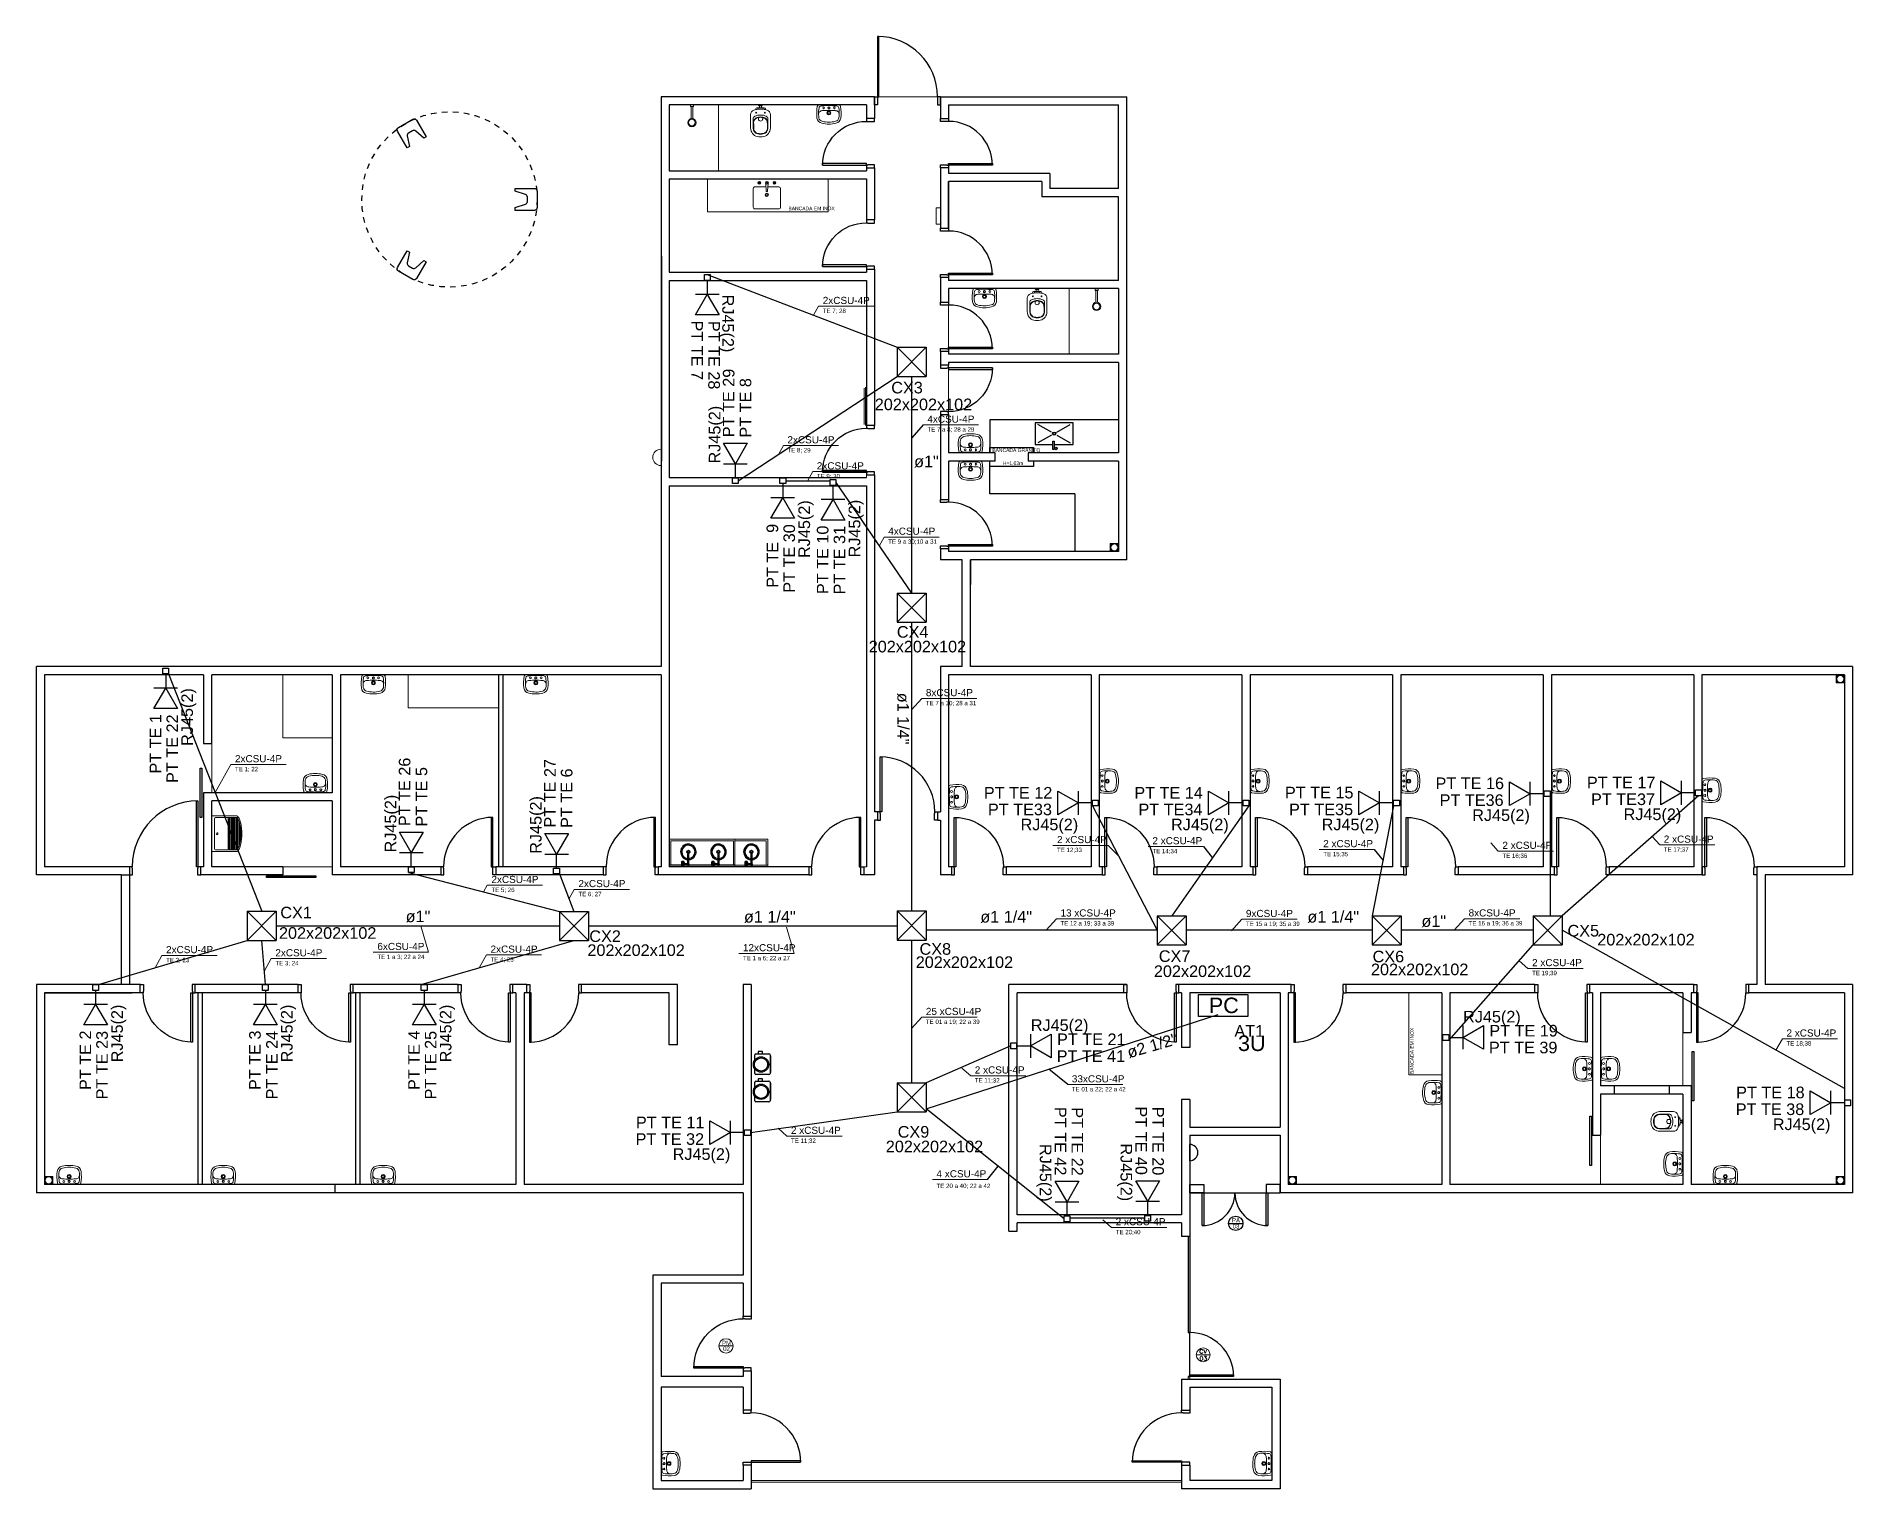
# Model space of a CAD drawing. Header units: millimetres. Extents: x -258 to 42, y -1396 to 15.
# Drawn here: x -258.31 to -225.17, y -95.62 to -69.13 of the extents above; entities that cross this region are included whole.
import ezdxf

# ---------------------------------------------------------------- set-up
doc = ezdxf.new("R2010")
doc.units = ezdxf.units.MM
doc.header["$LTSCALE"] = 10
doc.header["$MEASUREMENT"] = 0
doc.linetypes.add('HIDDEN', pattern=[9.525, 6.35, -3.175])
doc.linetypes.add('HIDDEN2', pattern=[0.1875, 0.125, -0.0625])
for name, color, linetype in [('APCOZ', 7, 'Continuous'), ('APCOZ-I', 251, 'Continuous'), ('Layout_Equipamentos', 7, 'Continuous'), ('LOUÇAS', 7, 'Continuous'), ('P-SIMBOL', 170, 'Continuous'), ('PAREDES', 8, 'Continuous'), ('PORTAS', 8, 'Continuous'), ('TEXTO01', 7, 'Continuous'), ('TUBO DE COLETA', 7, 'Continuous')]:
    doc.layers.add(name, color=color, linetype=linetype)
for name, color, linetype, lineweight in [('at_Entity', 7, 'Continuous', 9), ('CE-Condutos', 6, 'Continuous', 30), ('CE-Textos condutos', 7, 'Continuous', 20), ('CE-Textos fios', 7, 'Continuous', 20), ('CE-Textos pontos', 5, 'Continuous', 20)]:
    doc.layers.add(name, color=color, linetype=linetype, lineweight=lineweight)
doc.styles.add('Arial', font='arial.ttf')
doc.styles.add('TEXTO1', font='swissko.ttf', dxfattribs={"width": 0.6, "height": 0.1})

msp = doc.modelspace()

# ---------------------------------------------------------------- texts
at = {"layer": 'CE-Textos condutos', "char_height": 0.2118, "attachment_point": 8, "line_spacing_factor": 0.798, "style": 'Arial'}
for s, insert, width in [('ø1"', (-242.072, -76.992), 0.76248), ('ø1"', (-251.349, -85.291), 0.76248), ('ø1 1/4"', (-244.93, -85.298), 1.77912), ('ø1 1/4"', (-240.617, -85.298), 1.77912), ('ø1 1/4"', (-234.65, -85.298), 1.77912), ('ø1"', (-232.816, -85.377), 0.76248)]:
    msp.add_mtext(s, dxfattribs=dict(at, insert=insert, width=width))
at = {"layer": 'CE-Textos condutos', "char_height": 0.2118, "width": 1.77912, "attachment_point": 8, "line_spacing_factor": 0.798, "style": 'Arial'}
for s, insert, rotation in [('ø1 1/4"', (-242.607, -81.573), 270.1717), ('ø2 1/2"', (-237.92, -87.643), 16.1493)]:
    msp.add_mtext(s, dxfattribs=dict(at, insert=insert, rotation=rotation))
at = {"layer": 'CE-Textos fios', "attachment_point": 7, "line_spacing_factor": 0.798, "style": 'Arial'}
for s, insert, char_height, width in [('2xCSU-4P', (-243.964, -74.01), 0.13, 1.248), ('TE 7; 28', (-243.964, -74.188), 0.08, 0.768), ('4xCSU-4P', (-242.055, -76.175), 0.13, 1.248), ('2xCSU-4P', (-244.608, -76.552), 0.13, 1.248), ('TE 7 a 8; 28 a 29', (-242.055, -76.352), 0.08, 1.632), ('TE 8; 29', (-244.608, -76.73), 0.08, 0.768), ('TE 9; 30', (-244.072, -77.204), 0.08, 0.768), ('2xCSU-4P', (-244.072, -77.027), 0.13, 1.248), ('4xCSU-4P', (-242.769, -78.22), 0.13, 1.248), ('TE 9 a 30;10 a 31', (-242.769, -78.398), 0.08, 0.9713), ('8xCSU-4P', (-242.082, -81.165), 0.13, 1.248), ('TE 7 a 10; 28 a 31', (-242.082, -81.343), 0.08, 1.632), ('TE 1; 22', (-254.688, -82.547), 0.08, 0.768), ('2xCSU-4P', (-254.688, -82.37), 0.13, 1.248), ('2 xCSU-4P', (-239.69, -83.845), 0.13, 1.248), ('2 xCSU-4P', (-237.949, -83.866), 0.13, 1.248), ('2 xCSU-4P', (-234.832, -83.92), 0.13, 1.248), ('2 xCSU-4P', (-231.563, -83.95), 0.13, 1.248), ('2 xCSU-4P', (-228.619, -83.837), 0.13, 1.248), ('TE 12;33', (-239.69, -84.022), 0.08, 0.9713), ('TE 14;34', (-237.949, -84.044), 0.08, 0.9713), ('TE 15;35', (-234.832, -84.098), 0.08, 0.9713), ('TE 16;36', (-231.563, -84.128), 0.08, 0.9713), ('TE 17;37', (-228.619, -84.014), 0.08, 0.9713), ('2xCSU-4P', (-250.009, -84.573), 0.13, 1.248), ('TE 5; 26', (-250.009, -84.751), 0.08, 0.768), ('TE 6; 27', (-248.422, -84.826), 0.08, 0.768), ('2xCSU-4P', (-248.422, -84.648), 0.13, 1.248), ('13 xCSU-4P', (-239.627, -85.184), 0.13, 1.248), ('9xCSU-4P', (-236.243, -85.193), 0.13, 1.248), ('8xCSU-4P', (-232.18, -85.183), 0.13, 1.248), ('TE 12 a 19; 33 a 39', (-239.627, -85.361), 0.08, 1.632), ('TE 15 a 19; 35 a 39', (-236.243, -85.37), 0.08, 1.632), ('TE 16 a 19; 36 a 39', (-232.18, -85.36), 0.08, 1.632), ('2xCSU-4P', (-255.945, -85.853), 0.13, 1.248), ('2xCSU-4P', (-253.951, -85.91), 0.13, 1.248), ('6xCSU-4P', (-252.09, -85.795), 0.13, 1.248), ('2xCSU-4P', (-250.025, -85.844), 0.13, 1.248), ('12xCSU-4P', (-245.42, -85.818), 0.13, 1.248), ('TE 2; 23', (-255.945, -86.031), 0.08, 0.768), ('TE 3; 24', (-253.951, -86.088), 0.08, 0.768), ('TE 1 a 3; 22 a 24', (-252.09, -85.973), 0.08, 1.632), ('TE 4; 25', (-250.025, -86.022), 0.08, 0.768), ('TE 1 a 6; 22 a 27', (-245.42, -85.996), 0.08, 1.632), ('2 xCSU-4P', (-231.022, -86.09), 0.13, 1.248), ('TE 19;39', (-231.022, -86.268), 0.08, 0.9713), ('TE 01 a 19; 22 a 39', (-242.082, -87.157), 0.08, 1.632), ('25 xCSU-4P', (-242.082, -86.98), 0.13, 1.248), ('TE 18;38', (-226.38, -87.551), 0.08, 0.9713), ('2 xCSU-4P', (-226.38, -87.374), 0.13, 1.248), ('TE 11;32', (-241.19, -88.225), 0.08, 0.9713), ('2 xCSU-4P', (-241.19, -88.048), 0.13, 1.248), ('33xCSU-4P', (-239.419, -88.21), 0.13, 1.248), ('TE 01 a 22; 22 a 42', (-239.419, -88.387), 0.08, 1.632), ('2 xCSU-4P', (-244.544, -89.149), 0.13, 1.248), ('TE 11;32', (-244.544, -89.326), 0.08, 0.9713), ('4 xCSU-4P', (-241.888, -89.942), 0.13, 1.248), ('TE 20 a 40; 22 a 42', (-241.888, -90.151), 0.08, 1.19153), ('2 xCSU-4P', (-238.619, -90.816), 0.13, 1.248), ('TE 20;40', (-238.619, -90.993), 0.08, 0.9713)]:
    msp.add_mtext(s, dxfattribs=dict(at, insert=insert, char_height=char_height, width=width))
at = {"layer": 'CE-Textos pontos', "char_height": 0.2118, "line_spacing_factor": 0.798, "style": 'Arial'}
for s, insert, width, attachment_point, rotation in [('RJ45(2)', (-245.861, -73.838), 1.77912, 7, 270), ('PT TE 7', (-246.363, -74.31), 1.77912, 7, 270), ('PT TE 28', (-246.056, -74.317), 2.03328, 7, 270), ('PT TE 29', (-245.572, -76.439), 2.03328, 7, 90.0002), ('PT TE 8', (-245.265, -76.446), 1.77912, 7, 90.0002), ('RJ45(2)', (-245.767, -76.918), 1.77912, 7, 90.0002), ('RJ45(2)', (-244.132, -77.589), 1.77912, 9, 90), ('RJ45(2)', (-243.215, -77.579), 1.77912, 9, 90), ('PT TE  9', (-244.774, -78.019), 2.03328, 9, 90), ('PT TE 30', (-244.467, -78.026), 2.03328, 9, 90), ('PT TE 10', (-243.857, -78.051), 2.03328, 9, 90), ('PT TE 31', (-243.55, -78.058), 2.03328, 9, 90), ('RJ45(2)', (-255.391, -81.017), 1.77912, 9, 90), ('PT TE 1', (-256.033, -81.489), 2.03328, 9, 90), ('PT TE 22', (-255.726, -81.496), 2.03328, 9, 90), ('PT TE 26', (-251.485, -83.534), 2.03328, 7, 90.0002), ('PT TE 5', (-251.178, -83.541), 1.77912, 7, 90.0002), ('PT TE 27', (-248.835, -83.559), 2.03328, 7, 90.0002), ('PT TE 6', (-248.528, -83.566), 1.77912, 7, 90.0002), ('RJ45(2)', (-251.68, -84.013), 1.77912, 7, 90.0002), ('RJ45(2)', (-249.03, -84.038), 1.77912, 7, 90.0002), ('RJ45(2)', (-256.67, -86.79), 1.77912, 9, 90.0002), ('RJ45(2)', (-253.573, -86.79), 1.77912, 9, 90.0002), ('RJ45(2)', (-250.674, -86.79), 1.77912, 9, 90.0002), ('PT TE 2', (-257.312, -87.262), 1.77912, 9, 90.0002), ('PT TE 23', (-257.005, -87.269), 2.03328, 9, 90.0002), ('PT TE 3', (-254.215, -87.262), 1.77912, 9, 90.0002), ('PT TE 24', (-253.908, -87.269), 2.03328, 9, 90.0002), ('PT TE 4', (-251.316, -87.262), 1.77912, 9, 90.0002), ('PT TE 25', (-251.009, -87.269), 2.03328, 9, 90.0002), ('PT TE 42', (-239.732, -89.905), 2.03328, 9, 270), ('PT TE 22', (-239.425, -89.912), 2.03328, 9, 270), ('PT TE 40', (-238.261, -89.896), 2.03328, 9, 270), ('PT TE 20', (-237.954, -89.903), 2.03328, 9, 270), ('RJ45(2)', (-240.067, -90.384), 1.77912, 9, 270), ('RJ45(2)', (-238.595, -90.375), 1.77912, 9, 270)]:
    msp.add_mtext(s, dxfattribs=dict(at, insert=insert, width=width, attachment_point=attachment_point, rotation=rotation))
at = {"layer": 'CE-Textos pontos', "line_spacing_factor": 0.798, "style": 'Arial'}
for s, insert, char_height, width, attachment_point in [('CX3', (-242.714, -75.643), 0.2118, 0.76248, 7), ('202x202x102', (-242.126, -75.949), 0.2118, 2.79576, 8), ('202x202x102', (-242.237, -80.367), 0.2118, 2.79576, 8), ('CX4', (-242.612, -80.099), 0.2118, 0.76248, 7), ('PT TE 12', (-239.775, -83.031), 0.2118, 2.03328, 9), ('PT TE 14', (-237.029, -83.031), 0.2118, 2.03328, 9), ('PT TE 15', (-234.281, -83.031), 0.2118, 2.03328, 9), ('PT TE 16', (-231.534, -82.861), 0.2118, 2.03328, 9), ('PT TE 17', (-228.772, -82.845), 0.2118, 2.03328, 9), ('PT TE33', (-239.782, -83.338), 0.2118, 2.03328, 9), ('PT TE34', (-237.036, -83.338), 0.2118, 2.03328, 9), ('PT TE35', (-234.288, -83.338), 0.2118, 2.03328, 9), ('PT TE36', (-231.541, -83.168), 0.2118, 2.03328, 9), ('PT TE37', (-228.779, -83.152), 0.2118, 2.03328, 9), ('RJ45(2)', (-239.303, -83.673), 0.2118, 1.77912, 9), ('RJ45(2)', (-236.557, -83.673), 0.2118, 1.77912, 9), ('RJ45(2)', (-233.809, -83.673), 0.2118, 1.77912, 9), ('RJ45(2)', (-231.062, -83.503), 0.2118, 1.77912, 9), ('RJ45(2)', (-228.3, -83.487), 0.2118, 1.77912, 9), ('CX1', (-253.861, -85.219), 0.2118, 0.76248, 7), ('202x202x102', (-252.997, -85.592), 0.2118, 2.79576, 8), ('CX2', (-248.223, -85.65), 0.2118, 0.76248, 7), ('CX5', (-230.375, -85.55), 0.2118, 0.76248, 7), ('202x202x102', (-228.944, -85.713), 0.2118, 2.79576, 8), ('202x202x102', (-247.369, -85.905), 0.2118, 2.79576, 8), ('CX8', (-242.198, -85.883), 0.2118, 0.76248, 7), ('CX7', (-237.832, -86.014), 0.2118, 0.76248, 7), ('CX6', (-233.932, -86.021), 0.2118, 0.76248, 7), ('202x202x102', (-241.379, -86.124), 0.2118, 2.79576, 8), ('202x202x102', (-237.034, -86.289), 0.2118, 2.79576, 8), ('202x202x102', (-233.073, -86.256), 0.2118, 2.79576, 8), ('RJ45(2)', (-240.168, -87.333), 0.2118, 1.77912, 7), ('RJ45(2)', (-232.281, -87.179), 0.2118, 1.77912, 7), ('PT TE 19', (-231.802, -87.374), 0.2118, 2.03328, 7), ('PT TE 21', (-239.689, -87.528), 0.2118, 2.03328, 7), ('AT1', (-236.453, -87.376), 0.2118, 0.76248, 7), ('3U', (-236.136, -87.64), 0.2824, 0.67776, 8), ('PT TE 39', (-231.809, -87.681), 0.2118, 2.03328, 7), ('PT TE 41', (-239.696, -87.835), 0.2118, 2.03328, 7), ('PT TE 18', (-226.049, -88.5), 0.2118, 2.03328, 9), ('PT TE 38', (-226.056, -88.807), 0.2118, 2.03328, 9), ('PT TE 32', (-246.129, -89.351), 0.2118, 2.03328, 9), ('PT TE 11', (-246.123, -89.044), 0.2118, 2.03328, 9), ('CX9', (-242.596, -89.219), 0.2118, 0.76248, 7), ('RJ45(2)', (-225.577, -89.142), 0.2118, 1.77912, 9), ('RJ45(2)', (-245.65, -89.686), 0.2118, 1.77912, 9), ('202x202x102', (-241.925, -89.486), 0.2118, 2.79576, 8)]:
    msp.add_mtext(s, dxfattribs=dict(at, insert=insert, char_height=char_height, width=width, attachment_point=attachment_point))
at = {"layer": 'P-SIMBOL', "insert": (-236.647, -86.948), "char_height": 0.2824, "width": 0.67776, "attachment_point": 8, "rotation": 0.0002, "line_spacing_factor": 0.798, "style": 'Arial'}
msp.add_mtext('PC', dxfattribs=at)
at = {"layer": 'PAREDES', "style": 'Arial'}
for s, p in [('BANCADA GRANITO', (-240.87, -76.708)), ('H=1,03m', (-240.676, -76.945))]:
    msp.add_text(s, height=0.0648, dxfattribs=at).set_placement(p)
at = {"layer": 'PAREDES', "char_height": 0.08008, "width": 0.24052, "attachment_point": 1, "style": 'TEXTO1'}
for s, insert in [('{\\fSansSerif|b0|i0|c2|p2;\\W1;PA}', (-236.499, -90.684)), ('{\\fSansSerif|b0|i0|c2|p2;\\W1;03}', (-236.486, -90.794))]:
    msp.add_mtext(s, dxfattribs=dict(at, insert=insert))
at = {"layer": 'TEXTO01', "lineweight": 9, "style": 'Arial'}
msp.add_text('BANCADA EM INOX', height=0.0648, dxfattribs=at).set_placement((-244.59, -72.298))
msp.add_text('BANCADA EM INOX', height=0.0648, rotation=90, dxfattribs=at).set_placement((-233.182, -88.056))
at = {"layer": 'TEXTO01', "lineweight": 9, "ltscale": 0.0001, "char_height": 0.08008, "width": 0.24052, "attachment_point": 1, "style": 'TEXTO1'}
for s, insert in [('{\\fSansSerif|b0|i0|c2|p2;\\W1;PM}', (-245.801, -92.922)), ('{\\fSansSerif|b0|i0|c2|p2;\\W1;02}', (-245.782, -93.029))]:
    msp.add_mtext(s, dxfattribs=dict(at, insert=insert))

# ---------------------------------------------------------------- blocks, each defined once
blk = doc.blocks.new('A$C34B626C7')
at = {"layer": 'PORTAS'}
for points in [[(0.851, 0.15), (0.819, 0.15), (0.819, 0.951), (0.851, 0.951), (0.851, 0.15)], [(0.055, 0), (0, 0), (0, 0.15), (0.051, 0.15), (0.051, 0.121), (0.055, 0.121), (0.055, 0)], [(0.9, 0.15), (0.9, 0), (0.845, 0), (0.845, 0.121), (0.851, 0.121), (0.851, 0.15), (0.9, 0.15)]]:
    blk.add_lwpolyline(points, dxfattribs=at)
blk.add_arc((0.851, 0.15), 0.8, 90, 180, dxfattribs=at)
blk = doc.blocks.new('A$C1E546F2D')
at = {"layer": 'PORTAS'}
for points in [[(0.921, 0.15), (0.951, 0.15), (0.951, 1.05), (0.921, 1.05), (0.921, 0.15)], [(0, 0.15), (0, 0), (0.055, 0), (0.055, 0.121), (0.051, 0.121), (0.051, 0.15), (0, 0.15)], [(1.001, 0.15), (1.001, 0), (0.946, 0), (0.946, 0.121), (0.951, 0.121), (0.951, 0.15), (1.001, 0.15)]]:
    blk.add_lwpolyline(points, dxfattribs=at)
blk.add_arc((0.951, 0.15), 0.9, 90, 180, dxfattribs=at)
blk = doc.blocks.new('A$C339E2C68')
at = {"layer": 'PORTAS'}
blk.add_lwpolyline([(1.222, 1.351), (1.251, 1.351), (1.251, 0.15), (1.222, 0.15)], close=True, dxfattribs=at)
for points in [[(0.051, 0.15), (0, 0.15), (0, 0), (0.055, 0), (0.055, 0.121), (0.051, 0.121), (0.051, 0.15)], [(1.3, 0), (1.3, 0.15), (1.251, 0.15), (1.251, 0.121), (1.245, 0.121), (1.245, 0), (1.3, 0)]]:
    blk.add_lwpolyline(points, dxfattribs=at)
blk.add_arc((1.251, 0.15), 1.2, 90, 180, dxfattribs=at)
blk = doc.blocks.new('A$C47793E6F')
at = {"layer": 'PORTAS'}
blk.add_lwpolyline([(0.049, 1.152), (0.08, 1.152), (0.08, 0.15), (0.049, 0.15)], close=True, dxfattribs=at)
for points in [[(0, 0.15), (0, 0), (0.055, 0), (0.055, 0.121), (0.049, 0.121), (0.049, 0.15), (0, 0.15)], [(1.099, 0.15), (1.099, 0), (1.044, 0), (1.044, 0.121), (1.05, 0.121), (1.05, 0.15), (1.099, 0.15)]]:
    blk.add_lwpolyline(points, dxfattribs=at)
blk.add_arc((0.049, 0.15), 1.001, 0, 90, dxfattribs=at)
blk = doc.blocks.new('A$C05146D35')
at = {"layer": 'PORTAS'}
for points in [[(0.148, 1.001), (0, 1.001), (0, 0.946), (0.121, 0.946), (0.121, 0.951), (0.148, 0.951), (0.148, 1.001)], [(0.148, 0), (0, 0), (0, 0.055), (0.121, 0.055), (0.121, 0.051), (0.148, 0.051), (0.148, 0)], [(0.148, 0.08), (0.148, 0.051), (1.048, 0.051), (1.048, 0.08), (0.148, 0.08)]]:
    blk.add_lwpolyline(points, dxfattribs=at)
blk.add_arc((0.15, 0.051), 0.9, 0.0001, 90.1399, dxfattribs=at)
blk = doc.blocks.new('new block12')
at = {"layer": 'at_Entity', "color": 0}
for p, q in [((-0.19, 0), (0, 0)), ((-0.114, 0.055), (-0.108, 0.066)), ((-0.108, 0.042), (-0.114, 0.055)), ((-0.108, 0.066), (-0.097, 0.072)), ((-0.097, 0.036), (-0.108, 0.042)), ((-0.097, 0.072), (-0.085, 0.066)), ((-0.085, 0.042), (-0.097, 0.036)), ((-0.085, 0.066), (-0.08, 0.055)), ((-0.08, 0.055), (-0.085, 0.042)), ((-0.063, 0), (0.125, 0)), ((0, 0), (0.193, 0)), ((0.083, 0.055), (0.087, 0.066)), ((0.087, 0.042), (0.083, 0.055)), ((0.087, 0.066), (0.099, 0.072)), ((0.099, 0.036), (0.087, 0.042)), ((0.099, 0.072), (0.11, 0.066)), ((0.11, 0.042), (0.099, 0.036)), ((0.11, 0.066), (0.116, 0.055)), ((0.116, 0.055), (0.11, 0.042))]:
    blk.add_line(p, q, dxfattribs=at)
for centre, radius, start, end in [((-0.104, 0.219), 0.117, 102.514, 169.9443), ((-0.012, -0.125), 0.474, 88.698, 104.4219), ((0.01, -0.125), 0.474, 75.6368, 91.3415), ((0.108, 0.225), 0.111, 7.7196, 79.5925), ((0.53, 0.153), 0.754, 173.4134, 189.6929), ((-0.165, 0.045), 0.0522, 200.5417, 238.93), ((0.425, 0.149), 0.614, 177.3231, 189.2415), ((0.123, 0.188), 0.311, 171.3221, 181.8265), ((-0.117, 0.174), 0.0716, 176.6025, 219.5997), ((-0.102, 0.216), 0.0847, 102.9461, 167.2809), ((-0.143, 0.057), 0.0385, 188.7558, 265.6127), ((-0.121, 0.171), 0.0667, 220.3438, 269.4487), ((-0.007, 1.728), 1.716, 265.3753, 270.2103), ((0.002, 1.574), 1.475, 265.1896, 269.9391), ((0.014, -0.261), 0.577, 91.3524, 103.5038), ((-0.001, 0.147), 0.0349, 150.0032, 209.9968), ((-0.001, 0.147), 0.0349, 90, 149.9929), ((-0.001, 0.147), 0.0349, 209.9968, 269.9993), ((-0.001, 0.147), 0.0222, 90, 180), ((-0.001, 0.147), 0.0222, 180, 270), ((-0.001, 0.056), 0.018, 150.0128, 209.9872), ((-0.001, 0.056), 0.018, 90, 150.0398), ((-0.001, 0.056), 0.018, 210.0191, 270.0367), ((-0.001, 0.147), 0.0349, 29.9968, 89.9993), ((-0.001, 0.147), 0.0222, 360, 90), ((-0.001, 0.147), 0.0222, 270.0097, 360), ((-0.001, 0.147), 0.0349, 270, 329.9929), ((-0.001, 1.452), 1.353, 270.0208, 275.0951), ((-0.001, 0.056), 0.018, 30.0191, 90.0367), ((-0.001, 0.056), 0.018, 270, 330.0398), ((-0.001, 1.892), 1.879, 270, 274.4144), ((-0.013, -0.257), 0.572, 76.4579, 88.6966), ((-0.001, 0.056), 0.018, 330.0128, 29.9872), ((-0.001, 0.147), 0.0349, 330.0032, 29.9968), ((0.123, 0.168), 0.0631, 266.7732, 320.7547), ((0.105, 0.222), 0.0784, 8.4194, 78.3837), ((0.141, 0.059), 0.0402, 273.114, 350.3928), ((0.108, 0.173), 0.0781, 324.6525, 2.8394), ((-0.262, 0.132), 0.45, 349.782, 5.7972), ((-0.133, 0.188), 0.319, 357.9946, 8.1696), ((0.174, 0.034), 0.0386, 297.8673, 348.5693), ((-0.531, 0.154), 0.753, 350.2791, 6.5765)]:
    blk.add_arc(centre, radius, start, end, dxfattribs=at)
blk = doc.blocks.new('new block13')
at = {"layer": 'at_Entity', "color": 0}
for p, q in [((-0.032, 0), (0.032, 0)), ((-0.182, -0.424), (-0.182, -0.175)), ((0.053, -0.051), (-0.053, -0.051)), ((-0.049, -0.08), (-0.049, -0.06)), ((-0.039, -0.257), (-0.039, -0.23)), ((-0.031, -0.006), (0.029, -0.006)), ((-0.021, -0.051), (-0.021, -0.019)), ((-0.021, -0.019), (0.019, -0.019)), ((0.019, -0.051), (0.019, -0.019)), ((0.038, -0.23), (0.038, -0.257)), ((0.049, -0.06), (0.049, -0.081)), ((0.178, -0.175), (0.178, -0.424))]:
    blk.add_line(p, q, dxfattribs=at)
for centre, radius, start, end in [((-0.097, -0.174), 0.0848, 109.0789, 180.1997), ((-8.978, -0.284), 8.843, 359.0717, 0.1879), ((-0.041, -0.324), 0.0949, 113.5727, 176.7329), ((-0.081, -0.255), 0.054, 114.961, 180.9064), ((-0.043, -0.318), 0.0836, 110.863, 180.2362), ((-5.785, -0.398), 5.659, 359.7103, 0.8057), ((-0.043, -0.329), 0.249, 92.0489, 109.145), ((-0.001, -0.428), 0.244, 90, 114.9606), ((-0.054, -0.09), 0.0391, 88.4183, 173.4493), ((-0.079, -0.141), 0.00741, 90, 180), ((-0.079, -0.141), 0.00741, 180, 270), ((-0.079, -0.141), 0.00741, 360, 90), ((-0.079, -0.141), 0.00741, 270, 0), ((-0.005, -0.388), 0.168, 88.7182, 116.1404), ((-0.011, -0.383), 0.155, 100.3133, 113.389), ((-0.002, -1.475), 1.396, 87.9511, 92.0489), ((-0.039, -0.06), 0.00952, 90, 180), ((-0.001, -0.426), 0.2, 90, 101.0171), ((-0.003, -0.26), 0.0357, 176.0445, 272.3446), ((-0.021, -0.01), 0.00952, 180, 270), ((-0.002, -0.256), 0.0391, 270.0027, 0), ((-0.001, -0.428), 0.244, 65.0391, 90.0003), ((0.003, -0.388), 0.168, 63.8614, 91.28), ((-0.001, -0.426), 0.2, 78.9807, 90.0022), ((0.019, -0.01), 0.00952, 270, 0), ((0.021, -0.334), 0.106, 63.0017, 81.1951), ((0.039, -0.06), 0.00952, 360, 90), ((0.039, -0.328), 0.248, 70.8427, 88.1091), ((0.052, -0.09), 0.0388, 5.5755, 88.6298), ((0.039, -0.318), 0.0836, 359.7638, 69.1369), ((0.077, -0.141), 0.00741, 90, 180), ((0.077, -0.141), 0.00741, 180, 270), ((0.077, -0.141), 0.00741, 360, 90), ((0.077, -0.141), 0.00741, 270, 0), ((0.04, -0.323), 0.0932, 2.4426, 66.7336), ((0.079, -0.255), 0.054, 359.0936, 65.039), ((0.093, -0.174), 0.0848, 359.8003, 70.9211), ((-0.525, -0.386), 0.651, 356.3513, 5.878), ((9.28, -0.342), 9.147, 179.4622, 180.5333), ((-0.026, -0.424), 0.156, 180.0055, 257.2943), ((-0.031, -0.426), 0.105, 180.4233, 258.8896), ((-0.033, -0.429), 0.0932, 178.5002, 259.6559), ((-0.002, -0.29), 0.292, 258.435, 281.5683), ((-0.001, -0.258), 0.276, 259.4366, 269.9996), ((-0.001, -0.26), 0.265, 259.4366, 270.0028), ((-0.002, -0.245), 0.28, 270.136, 280.2849), ((-0.001, -0.258), 0.276, 270, 280.577), ((0.031, -0.429), 0.0942, 280.5689, 0.9284), ((0.031, -0.429), 0.103, 280.5688, 0.9284), ((0.022, -0.424), 0.156, 282.7128, 359.9983)]:
    blk.add_arc(centre, radius, start, end, dxfattribs=at)
at = {"layer": 'Layout_Equipamentos'}
for p, q in [((-0.031, -0.01), (-0.031, 0)), ((0.029, -0.01), (0.029, 0))]:
    blk.add_line(p, q, dxfattribs=at)
blk = doc.blocks.new('new block11')
at = {"layer": 'at_Entity', "color": 0}
for p, q in [((0, 0.325), (0.449, 0.325)), ((0, 0.325), (0, -0.325)), ((0.049, 0.274), (0.049, -0.276)), ((0.07, 0.295), (0.279, 0.295)), ((0.466, 0.295), (0.279, 0.295)), ((0.3, 0.274), (0.3, -0.276)), ((0.32, 0.295), (0.32, -0.295)), ((0.339, 0.295), (0.339, -0.295)), ((0.36, 0.295), (0.36, -0.295)), ((0.379, 0.295), (0.379, -0.295)), ((0.4, 0.295), (0.4, -0.295)), ((0.419, 0.295), (0.419, -0.295)), ((0.44, 0.295), (0.44, -0.295)), ((0.459, 0.323), (0.449, 0.325)), ((0.468, 0.321), (0.459, 0.323)), ((0.459, 0.295), (0.459, -0.295)), ((0.472, 0.287), (0.466, 0.295)), ((0.476, 0.314), (0.468, 0.321)), ((0.478, 0.278), (0.472, 0.287)), ((0.485, 0.306), (0.476, 0.314)), ((0.485, 0.268), (0.478, 0.278)), ((0.48, -0.275), (0.48, 0.275)), ((0.48, 0.275), (0.48, -0.275)), ((0.491, 0.295), (0.485, 0.306)), ((0.491, 0.253), (0.485, 0.268)), ((0.499, 0.28), (0.491, 0.295)), ((0.497, 0.238), (0.491, 0.253)), ((0.502, 0.221), (0.497, 0.238)), ((0.508, 0.266), (0.499, 0.28)), ((0.499, 0.23), (0.499, -0.23)), ((0.508, 0.202), (0.502, 0.221)), ((0.514, 0.249), (0.508, 0.266)), ((0.512, 0.181), (0.508, 0.202)), ((0.516, 0.16), (0.512, 0.181)), ((0.521, 0.23), (0.514, 0.249)), ((0.521, 0.139), (0.516, 0.16)), ((0.518, 0.149), (0.518, -0.149)), ((0.527, 0.208), (0.521, 0.23)), ((0.523, 0.115), (0.521, 0.139)), ((0.525, 0.092), (0.523, 0.115)), ((0.529, 0.045), (0.525, 0.092)), ((0.531, 0.185), (0.527, 0.208)), ((0.529, 0.022), (0.529, 0.045)), ((0.529, -0.001), (0.529, 0.022)), ((0.535, 0.162), (0.531, 0.185)), ((0.54, 0.136), (0.535, 0.162)), ((0.544, 0.111), (0.54, 0.136)), ((0.546, 0.084), (0.544, 0.111)), ((0.548, 0.056), (0.546, 0.084)), ((0.548, 0.029), (0.548, 0.056)), ((0.55, -0.001), (0.548, 0.029)), ((0, -0.325), (0.449, -0.325)), ((0.07, -0.295), (0.279, -0.295)), ((0.466, -0.295), (0.279, -0.295)), ((0.449, -0.325), (0.459, -0.325)), ((0.459, -0.325), (0.468, -0.321)), ((0.466, -0.295), (0.472, -0.289)), ((0.468, -0.321), (0.476, -0.314)), ((0.472, -0.289), (0.478, -0.278)), ((0.476, -0.314), (0.485, -0.306)), ((0.478, -0.278), (0.485, -0.268)), ((0.485, -0.268), (0.491, -0.253)), ((0.485, -0.306), (0.491, -0.295)), ((0.491, -0.253), (0.497, -0.238)), ((0.491, -0.295), (0.499, -0.282)), ((0.497, -0.238), (0.502, -0.221)), ((0.499, -0.282), (0.508, -0.266)), ((0.502, -0.221), (0.508, -0.202)), ((0.508, -0.202), (0.512, -0.181)), ((0.508, -0.266), (0.514, -0.249)), ((0.512, -0.181), (0.516, -0.16)), ((0.514, -0.249), (0.521, -0.23)), ((0.516, -0.16), (0.521, -0.139)), ((0.521, -0.139), (0.523, -0.115)), ((0.521, -0.23), (0.527, -0.208)), ((0.523, -0.115), (0.525, -0.092)), ((0.525, -0.092), (0.529, -0.045)), ((0.527, -0.208), (0.531, -0.187)), ((0.529, -0.022), (0.529, -0.001)), ((0.529, -0.045), (0.529, -0.022)), ((0.531, -0.187), (0.535, -0.162)), ((0.535, -0.162), (0.54, -0.136)), ((0.54, -0.136), (0.544, -0.111)), ((0.544, -0.111), (0.546, -0.084)), ((0.546, -0.084), (0.548, -0.056)), ((0.548, -0.029), (0.55, -0.001)), ((0.548, -0.056), (0.548, -0.029))]:
    blk.add_line(p, q, dxfattribs=at)
for centre, radius, start, end in [((0.069, 0.275), 0.0201, 90, 180), ((0.098, 0), 0.0159, 90, 180), ((0.098, 0), 0.0159, 360, 90), ((0.277, 0.271), 0.0239, 6.5549, 86.2395), ((0.069, -0.275), 0.0201, 180, 270), ((0.098, 0), 0.0159, 180, 270), ((0.098, 0), 0.0159, 270, 0), ((0.276, -0.27), 0.0248, 274.4216, 346.7859)]:
    blk.add_arc(centre, radius, start, end, dxfattribs=at)
blk = doc.blocks.new('A$C3E1E0E25')
at = {"linetype": 'HIDDEN'}
h = blk.add_hatch(color=7, dxfattribs=at)
h.dxf.hatch_style = 1
h.paths.add_polyline_path([(0.15, 0.148), (0, 0.148), (0, 0), (0.15, 0)])
h.paths.add_polyline_path([(0.012, 0.074, -1), (0.139, 0.074, -1)], flags=16)
at = {"layer": 'at_Entity'}
blk.add_lwpolyline([(0, 0.148), (0.15, 0.148), (0.15, 0), (0, 0)], close=True, dxfattribs=at)
blk.add_circle((0.075, 0.074), 0.0636, dxfattribs=at)
blk = doc.blocks.new('A$C77D918CC')
at = {"layer": 'PORTAS'}
for points in [[(0.771, 0.83), (0.8, 0.83), (0.8, 0.03), (0.771, 0.03)], [(0, 0), (0, 0), (0, 0.03), (0, 0.03)], [(0.8, 0), (0.8, 0), (0.8, 0.03), (0.8, 0.03)]]:
    blk.add_lwpolyline(points, close=True, dxfattribs=at)
blk.add_arc((0.8, 0.03), 0.8, 90, 180, dxfattribs=at)
blk = doc.blocks.new('A$C72591112')
at = {"layer": 'PORTAS'}
for points in [[(0.051, 0.15), (0.08, 0.15), (0.08, 1.251), (0.051, 1.251), (0.051, 0.15)], [(0.051, 0.15), (0.051, 0.121), (0.055, 0.121), (0.055, 0), (0, 0), (0, 0.15), (0.051, 0.15)], [(1.15, 0.15), (1.15, 0.121), (1.145, 0.121), (1.145, 0), (1.2, 0), (1.2, 0.15), (1.15, 0.15)]]:
    blk.add_lwpolyline(points, dxfattribs=at)
blk.add_arc((0.047, 0.149), 1.102, 0.1389, 89.8115, dxfattribs=at)
blk = doc.blocks.new('bebedouro')
for p, q in [((48032.214, -8896.667), (48032.214, -8896.571)), ((48032.234, -8896.551), (48032.474, -8896.551)), ((48032.494, -8896.571), (48032.494, -8896.911)), ((48032.214, -8896.911), (48032.214, -8896.827)), ((48032.474, -8896.931), (48032.234, -8896.931))]:
    blk.add_line(p, q)
for points in [[(48032.354, -8896.551), (48032.354, -8896.511), (48032.279, -8896.511), (48032.279, -8896.551)], [(48032.494, -8896.89), (48032.509, -8896.89), (48032.509, -8896.591), (48032.494, -8896.591)]]:
    blk.add_lwpolyline(points)
for radius in [0.14, 0.12]:
    blk.add_circle((48032.329, -8896.747), radius)
for centre, start, end in [((48032.234, -8896.571), 90, 180), ((48032.474, -8896.571), 0, 90), ((48032.234, -8896.911), 180, 270), ((48032.474, -8896.911), 270, 0)]:
    blk.add_arc(centre, 0.02, start, end)
blk = doc.blocks.new('*U29')
at = {"color": 4}
blk.add_lwpolyline([(-0.2, -0.2), (-0.2, -0.15), (-0.013, -0.089, 0.324141), (0.022, -0.041), (0.022, 0.041, 0.324141), (-0.013, 0.089), (-0.2, 0.15), (-0.2, 0.2), (0.15, 0.2, -0.414214), (0.2, 0.15), (0.2, -0.15, -0.414214), (0.15, -0.2)], format="xyb", close=True, dxfattribs=at)
blk = doc.blocks.new('*U30')
at = {"color": 0, "linetype": 'ByBlock', "lineweight": -2}
for p, rotation in [((48017.52, -8883.519), 120), ((48017.52, -8885.944), 240)]:
    blk.add_blockref('*U29', p, dxfattribs=dict(at, rotation=rotation))
blk.add_blockref('*U29', (48019.62, -8884.731), dxfattribs=at)
blk = doc.blocks.new('A$C7F0663E6')
at = {"layer": 'at_Entity', "color": 7}
for p, q in [((0.051, 0.368), (0.051, 0.398)), ((0.051, 0.398), (0.102, 0.398)), ((0.102, 0.368), (0.051, 0.368)), ((0.061, 0.148), (0.061, 0.368)), ((0.091, 0.368), (0.061, 0.368)), ((0.091, 0.148), (0.091, 0.368)), ((0.102, 0.398), (0.102, 0.368))]:
    blk.add_line(p, q, dxfattribs=at)
for radius, start, end in [(0.0752, 90, 180), (0.0752, 180, 270), (0.0603, 90, 180), (0.0603, 180, 270), (0.0752, 360, 90), (0.0603, 360, 90), (0.0603, 270, 0), (0.0752, 270, 0)]:
    blk.add_arc((0.075, 0.075), radius, start, end, dxfattribs=at)
blk = doc.blocks.new('A$C334228FE')
at = {"layer": 'at_Entity', "color": 7}
for p, q in [((0, 0.47), (0, 0.03)), ((0.03, 0.5), (0.371, 0.5)), ((0.4, 0.47), (0.4, 0.269)), ((0.459, 0.273), (0.328, 0.265)), ((0.459, 0.229), (0.328, 0.237)), ((0.4, 0.233), (0.4, 0.03)), ((0.03, 0), (0.371, 0))]:
    blk.add_line(p, q, dxfattribs=at)
for centre, radius, start, end in [((0.029, 0.471), 0.0289, 88.5159, 181.4841), ((0.371, 0.471), 0.0289, 358.5159, 91.4841), ((0.473, 0.391), 0.0265, 90, 180), ((0.473, 0.391), 0.0265, 180, 270), ((0.473, 0.431), 0.0349, 228.9936, 311.0064), ((0.473, 0.348), 0.0349, 48.7903, 131.2097), ((0.473, 0.391), 0.0265, 360, 90), ((0.473, 0.391), 0.0265, 270, 0), ((0.029, 0.029), 0.0289, 178.5159, 271.4841), ((0.253, 0.253), 0.0307, 90, 180), ((0.253, 0.253), 0.0307, 180, 270), ((0.253, 0.253), 0.018, 90, 180), ((0.253, 0.253), 0.018, 180, 270), ((0.253, 0.253), 0.0307, 360, 90), ((0.253, 0.253), 0.018, 360, 90), ((0.253, 0.253), 0.018, 270, 0), ((0.253, 0.253), 0.0307, 270, 0), ((0.329, 0.251), 0.0138, 150.7069, 210.7211), ((0.329, 0.251), 0.0138, 90.6922, 150.7066), ((0.329, 0.251), 0.0138, 210.7215, 270.7361), ((0.369, 0.031), 0.0307, 270.0055, 0), ((0.473, 0.251), 0.0265, 90, 180), ((0.473, 0.251), 0.0265, 180, 270), ((0.473, 0.113), 0.0265, 90, 180), ((0.473, 0.113), 0.0265, 180, 270), ((0.473, 0.154), 0.0349, 228.8837, 311.1163), ((0.473, 0.073), 0.0349, 48.6915, 131.3085), ((0.473, 0.293), 0.0349, 231.4273, 308.5727), ((0.473, 0.211), 0.0349, 49.5318, 130.4682), ((0.473, 0.251), 0.0265, 360, 90), ((0.473, 0.251), 0.0265, 270, 0), ((0.473, 0.113), 0.0265, 360, 90), ((0.473, 0.113), 0.0265, 270, 0)]:
    blk.add_arc(centre, radius, start, end, dxfattribs=at)

# ---------------------------------------------------------------- linework, layer by layer
for p, q in [((-242.13, -76.214), (-242.339, -76.449)), ((-242.157, -81.205), (-242.344, -81.414)), ((-238.758, -83.884), (-238.572, -84.069)), ((-237.017, -83.905), (-236.858, -84.105)), ((-233.901, -83.959), (-233.741, -84.159)), ((-239.701, -85.223), (-239.888, -85.432)), ((-236.318, -85.232), (-236.505, -85.441)), ((-232.254, -85.222), (-232.441, -85.431)), ((-242.156, -87.019), (-242.343, -87.228)), ((-239.494, -88.249), (-239.84, -87.967)), ((-240.956, -89.981), (-240.763, -89.739)), ((-237.268, -93.542), (-237.268, -92.771))]:
    msp.add_line(p, q)
at = {"linetype": 'HIDDEN2', "ltscale": 0.05}
msp.add_circle((-250.774, -72.101), 1.6, dxfattribs=at)
for centre, radius in [((-246.416, -84.003), 0.028), ((-246.416, -84.003), 0.0177), ((-245.867, -84.003), 0.028), ((-245.867, -84.003), 0.0177), ((-245.265, -84.003), 0.028), ((-245.265, -84.003), 0.0177)]:
    msp.add_circle(centre, radius)
for centre, radius, start, end in [((-246.416, -84.003), 0.142, 273.539, 265.6204), ((-246.416, -84.003), 0.122, 274.1108, 264.9123), ((-245.867, -84.003), 0.142, 273.539, 265.6204), ((-245.867, -84.003), 0.122, 274.1108, 264.9123), ((-245.265, -84.003), 0.142, 273.539, 265.6204), ((-245.265, -84.003), 0.122, 274.1108, 264.9123)]:
    msp.add_arc(centre, radius, start, end)
at = {"layer": 'APCOZ'}
for p, q in [((-246.427, -84.219), (-246.427, -84.048)), ((-246.407, -84.219), (-246.407, -84.048)), ((-245.875, -84.219), (-245.875, -84.048)), ((-245.855, -84.219), (-245.855, -84.048)), ((-245.27, -84.219), (-245.27, -84.048)), ((-245.25, -84.219), (-245.25, -84.048)), ((-246.536, -84.252), (-246.547, -84.273)), ((-246.544, -84.194), (-246.544, -84.215)), ((-246.536, -84.252), (-246.536, -84.228)), ((-246.501, -84.252), (-246.501, -84.243)), ((-246.431, -84.243), (-246.501, -84.243)), ((-246.501, -84.252), (-246.49, -84.273)), ((-246.431, -84.223), (-246.496, -84.223)), ((-246.494, -84.194), (-246.494, -84.215)), ((-245.985, -84.252), (-245.995, -84.273)), ((-245.992, -84.194), (-245.992, -84.215)), ((-245.985, -84.252), (-245.985, -84.228)), ((-245.949, -84.252), (-245.949, -84.243)), ((-245.88, -84.243), (-245.949, -84.243)), ((-245.949, -84.252), (-245.939, -84.273)), ((-245.88, -84.223), (-245.944, -84.223)), ((-245.942, -84.194), (-245.942, -84.215)), ((-245.379, -84.252), (-245.389, -84.273)), ((-245.386, -84.194), (-245.386, -84.215)), ((-245.379, -84.252), (-245.379, -84.228)), ((-245.343, -84.252), (-245.343, -84.243)), ((-245.274, -84.243), (-245.343, -84.243)), ((-245.343, -84.252), (-245.333, -84.273)), ((-245.274, -84.223), (-245.338, -84.223)), ((-245.336, -84.194), (-245.336, -84.215))]:
    msp.add_line(p, q, dxfattribs=at)
at = {"layer": 'APCOZ', "linetype": 'Continuous'}
for points in [[(-246.494, -84.193, 0), (-246.494, -84.19, 0), (-246.495, -84.187, 0), (-246.497, -84.184, 0), (-246.5, -84.181, 0), (-246.504, -84.179, 0), (-246.508, -84.178, 0), (-246.512, -84.177, 0), (-246.516, -84.176, 0), (-246.521, -84.176, 0), (-246.525, -84.177, 0), (-246.529, -84.178, 0), (-246.533, -84.179, 0), (-246.537, -84.181, 0), (-246.54, -84.184, 0), (-246.542, -84.187, 0), (-246.543, -84.19, 0), (-246.544, -84.193, 0)], [(-246.544, -84.215, 0), (-246.543, -84.218, 0), (-246.542, -84.221, 0), (-246.541, -84.223, 0), (-246.539, -84.226, 0), (-246.536, -84.228, 0)], [(-246.496, -84.223, 0), (-246.495, -84.221, 0), (-246.494, -84.22, 0), (-246.494, -84.218, 0), (-246.494, -84.217, 0), (-246.494, -84.215, 0)], [(-245.942, -84.193, 0), (-245.943, -84.19, 0), (-245.944, -84.187, 0), (-245.946, -84.184, 0), (-245.949, -84.181, 0), (-245.952, -84.179, 0), (-245.956, -84.178, 0), (-245.96, -84.177, 0), (-245.965, -84.176, 0), (-245.969, -84.176, 0), (-245.974, -84.177, 0), (-245.978, -84.178, 0), (-245.982, -84.179, 0), (-245.985, -84.181, 0), (-245.988, -84.184, 0), (-245.99, -84.187, 0), (-245.991, -84.19, 0), (-245.992, -84.193, 0)], [(-245.992, -84.215, 0), (-245.992, -84.218, 0), (-245.991, -84.221, 0), (-245.989, -84.223, 0), (-245.987, -84.226, 0), (-245.985, -84.228, 0)], [(-245.944, -84.223, 0), (-245.943, -84.221, 0), (-245.943, -84.22, 0), (-245.942, -84.218, 0), (-245.942, -84.217, 0), (-245.942, -84.215, 0)], [(-245.336, -84.193, 0), (-245.337, -84.19, 0), (-245.338, -84.187, 0), (-245.34, -84.184, 0), (-245.343, -84.181, 0), (-245.346, -84.179, 0), (-245.35, -84.178, 0), (-245.354, -84.177, 0), (-245.359, -84.176, 0), (-245.363, -84.176, 0), (-245.368, -84.177, 0), (-245.372, -84.178, 0), (-245.376, -84.179, 0), (-245.379, -84.181, 0), (-245.382, -84.184, 0), (-245.384, -84.187, 0), (-245.386, -84.19, 0), (-245.386, -84.193, 0)], [(-245.386, -84.215, 0), (-245.386, -84.218, 0), (-245.385, -84.221, 0), (-245.383, -84.223, 0), (-245.381, -84.226, 0), (-245.379, -84.228, 0)], [(-245.338, -84.223, 0), (-245.338, -84.221, 0), (-245.337, -84.22, 0), (-245.336, -84.218, 0), (-245.336, -84.217, 0), (-245.336, -84.215, 0)]]:
    msp.add_polyline3d(points, dxfattribs=at)
at = {"layer": 'APCOZ'}
for centre, radius, start, end in [((-246.417, -84.043), 0.0112, 333.7208, 206.2792), ((-245.865, -84.043), 0.0112, 333.7208, 206.2792), ((-245.26, -84.043), 0.0112, 333.7208, 206.2792), ((-246.417, -84.233), 0.0173, 125.4187, 144.5813), ((-246.417, -84.233), 0.0173, 215.4187, 324.5813), ((-246.417, -84.233), 0.0173, 35.4187, 54.5813), ((-246.417, -84.233), 0.0173, 324.5813, 35.4187), ((-245.865, -84.233), 0.0173, 125.4187, 144.5813), ((-245.865, -84.233), 0.0173, 215.4187, 324.5813), ((-245.865, -84.233), 0.0173, 35.4187, 54.5813), ((-245.865, -84.233), 0.0173, 324.5813, 35.4187), ((-245.26, -84.233), 0.0173, 125.4187, 144.5813), ((-245.26, -84.233), 0.0173, 215.4187, 324.5813), ((-245.26, -84.233), 0.0173, 35.4187, 54.5813), ((-245.26, -84.233), 0.0173, 324.5813, 35.4187)]:
    msp.add_arc(centre, radius, start, end, dxfattribs=at)
at = {"layer": 'APCOZ-I'}
for p, q in [((-246.427, -84.048), (-246.427, -84.043)), ((-246.407, -84.048), (-246.407, -84.043)), ((-245.875, -84.048), (-245.875, -84.043)), ((-245.855, -84.048), (-245.855, -84.043)), ((-245.27, -84.048), (-245.27, -84.043)), ((-245.25, -84.048), (-245.25, -84.043)), ((-246.536, -84.252), (-246.501, -84.252)), ((-246.534, -84.207), (-246.534, -84.229)), ((-246.503, -84.207), (-246.503, -84.229)), ((-246.501, -84.243), (-246.501, -84.228)), ((-246.427, -84.236), (-246.427, -84.219)), ((-246.407, -84.236), (-246.407, -84.219)), ((-245.985, -84.252), (-245.949, -84.252)), ((-245.983, -84.207), (-245.983, -84.229)), ((-245.951, -84.207), (-245.951, -84.229)), ((-245.949, -84.243), (-245.949, -84.228)), ((-245.875, -84.236), (-245.875, -84.219)), ((-245.855, -84.236), (-245.855, -84.219)), ((-245.379, -84.252), (-245.343, -84.252)), ((-245.377, -84.207), (-245.377, -84.229)), ((-245.345, -84.207), (-245.345, -84.229)), ((-245.343, -84.243), (-245.343, -84.228)), ((-245.27, -84.236), (-245.27, -84.219)), ((-245.25, -84.236), (-245.25, -84.219))]:
    msp.add_line(p, q, dxfattribs=at)
at = {"layer": 'APCOZ-I', "linetype": 'Continuous'}
for points in [[(-246.544, -84.193, 0), (-246.543, -84.196, 0), (-246.542, -84.199, 0), (-246.541, -84.202, 0), (-246.538, -84.204, 0), (-246.535, -84.207, 0)], [(-246.538, -84.19, 0), (-246.538, -84.192, 0), (-246.536, -84.194, 0), (-246.534, -84.196, 0), (-246.532, -84.198, 0), (-246.529, -84.199, 0), (-246.525, -84.2, 0), (-246.521, -84.201, 0), (-246.518, -84.201, 0), (-246.514, -84.2, 0), (-246.51, -84.2, 0), (-246.507, -84.198, 0), (-246.504, -84.197, 0), (-246.501, -84.195, 0), (-246.5, -84.193, 0), (-246.499, -84.191, 0), (-246.499, -84.189, 0), (-246.5, -84.187, 0), (-246.501, -84.185, 0), (-246.504, -84.183, 0), (-246.507, -84.181, 0), (-246.51, -84.18, 0), (-246.514, -84.18, 0), (-246.518, -84.179, 0), (-246.521, -84.179, 0), (-246.525, -84.18, 0), (-246.529, -84.181, 0), (-246.532, -84.182, 0), (-246.534, -84.184, 0), (-246.536, -84.186, 0), (-246.538, -84.188, 0), (-246.538, -84.19, 0)], [(-246.536, -84.228, 0), (-246.536, -84.228, 0), (-246.536, -84.228, 0), (-246.535, -84.228, 0), (-246.535, -84.228, 0), (-246.535, -84.228, 0)], [(-246.502, -84.207, 0), (-246.499, -84.205, 0), (-246.497, -84.202, 0), (-246.495, -84.199, 0), (-246.494, -84.197, 0), (-246.494, -84.194, 0)], [(-246.502, -84.228, 0), (-246.502, -84.228, 0), (-246.502, -84.228, 0), (-246.501, -84.228, 0), (-246.501, -84.228, 0), (-246.501, -84.228, 0)], [(-246.501, -84.228, 0), (-246.5, -84.227, 0), (-246.499, -84.226, 0), (-246.498, -84.225, 0), (-246.497, -84.224, 0), (-246.496, -84.223, 0)], [(-245.992, -84.193, 0), (-245.992, -84.196, 0), (-245.991, -84.199, 0), (-245.989, -84.202, 0), (-245.987, -84.204, 0), (-245.984, -84.207, 0)], [(-245.986, -84.19, 0), (-245.986, -84.192, 0), (-245.985, -84.194, 0), (-245.983, -84.196, 0), (-245.98, -84.198, 0), (-245.977, -84.199, 0), (-245.974, -84.2, 0), (-245.97, -84.201, 0), (-245.966, -84.201, 0), (-245.962, -84.2, 0), (-245.958, -84.2, 0), (-245.955, -84.198, 0), (-245.952, -84.197, 0), (-245.95, -84.195, 0), (-245.948, -84.193, 0), (-245.948, -84.191, 0), (-245.948, -84.189, 0), (-245.948, -84.187, 0), (-245.95, -84.185, 0), (-245.952, -84.183, 0), (-245.955, -84.181, 0), (-245.958, -84.18, 0), (-245.962, -84.18, 0), (-245.966, -84.179, 0), (-245.97, -84.179, 0), (-245.974, -84.18, 0), (-245.977, -84.181, 0), (-245.98, -84.182, 0), (-245.983, -84.184, 0), (-245.985, -84.186, 0), (-245.986, -84.188, 0), (-245.986, -84.19, 0)], [(-245.985, -84.228, 0), (-245.984, -84.228, 0), (-245.984, -84.228, 0), (-245.984, -84.228, 0), (-245.984, -84.228, 0), (-245.983, -84.228, 0)], [(-245.951, -84.228, 0), (-245.95, -84.228, 0), (-245.95, -84.228, 0), (-245.95, -84.228, 0), (-245.95, -84.228, 0), (-245.949, -84.228, 0)], [(-245.95, -84.207, 0), (-245.947, -84.205, 0), (-245.945, -84.202, 0), (-245.943, -84.199, 0), (-245.942, -84.197, 0), (-245.942, -84.194, 0)], [(-245.949, -84.228, 0), (-245.948, -84.227, 0), (-245.947, -84.226, 0), (-245.946, -84.225, 0), (-245.945, -84.224, 0), (-245.944, -84.223, 0)], [(-245.386, -84.193, 0), (-245.386, -84.196, 0), (-245.385, -84.199, 0), (-245.383, -84.202, 0), (-245.381, -84.204, 0), (-245.378, -84.207, 0)], [(-245.381, -84.19, 0), (-245.38, -84.192, 0), (-245.379, -84.194, 0), (-245.377, -84.196, 0), (-245.374, -84.198, 0), (-245.371, -84.199, 0), (-245.368, -84.2, 0), (-245.364, -84.201, 0), (-245.36, -84.201, 0), (-245.356, -84.2, 0), (-245.352, -84.2, 0), (-245.349, -84.198, 0), (-245.346, -84.197, 0), (-245.344, -84.195, 0), (-245.342, -84.193, 0), (-245.342, -84.191, 0), (-245.342, -84.189, 0), (-245.342, -84.187, 0), (-245.344, -84.185, 0), (-245.346, -84.183, 0), (-245.349, -84.181, 0), (-245.352, -84.18, 0), (-245.356, -84.18, 0), (-245.36, -84.179, 0), (-245.364, -84.179, 0), (-245.368, -84.18, 0), (-245.371, -84.181, 0), (-245.374, -84.182, 0), (-245.377, -84.184, 0), (-245.379, -84.186, 0), (-245.38, -84.188, 0), (-245.381, -84.19, 0)], [(-245.379, -84.228, 0), (-245.378, -84.228, 0), (-245.378, -84.228, 0), (-245.378, -84.228, 0), (-245.378, -84.228, 0), (-245.377, -84.228, 0)], [(-245.345, -84.228, 0), (-245.344, -84.228, 0), (-245.344, -84.228, 0), (-245.344, -84.228, 0), (-245.344, -84.228, 0), (-245.343, -84.228, 0)], [(-245.344, -84.207, 0), (-245.342, -84.205, 0), (-245.339, -84.202, 0), (-245.337, -84.199, 0), (-245.336, -84.197, 0), (-245.336, -84.194, 0)], [(-245.343, -84.228, 0), (-245.342, -84.227, 0), (-245.341, -84.226, 0), (-245.34, -84.225, 0), (-245.339, -84.224, 0), (-245.338, -84.223, 0)]]:
    msp.add_polyline3d(points, dxfattribs=at)
at = {"layer": 'APCOZ-I'}
for centre, radius, start, end in [((-246.417, -84.043), 0.01, 0, 180), ((-246.417, -84.109), 0.0233, 244.5555, 295.4445), ((-245.865, -84.043), 0.01, 0, 180), ((-245.865, -84.109), 0.0233, 244.5555, 295.4445), ((-245.26, -84.043), 0.01, 0, 180), ((-245.26, -84.109), 0.0233, 244.5555, 295.4445), ((-246.519, -84.548), 0.279, 84.3752, 95.6248), ((-246.519, -84.323), 0.0816, 77.5382, 102.4618), ((-246.534, -84.205), 0.002, 237.8441, 296.0251), ((-246.534, -84.227), 0.002, 238.4325, 285.6861), ((-246.519, -84.237), 0.0335, 63.9749, 116.0251), ((-246.519, -84.281), 0.0549, 74.3139, 105.6861), ((-246.503, -84.205), 0.002, 243.9749, 302.1559), ((-246.503, -84.227), 0.002, 254.314, 301.5675), ((-246.417, -84.233), 0.0173, 144.5813, 215.4187), ((-246.417, -84.233), 0.0126, 142.2518, 37.7482), ((-246.417, -84.215), 0.0233, 244.5555, 295.4445), ((-245.967, -84.548), 0.279, 84.3752, 95.6248), ((-245.967, -84.323), 0.0816, 77.5382, 102.4618), ((-245.983, -84.205), 0.002, 237.8441, 296.0251), ((-245.982, -84.227), 0.002, 238.4325, 285.6861), ((-245.967, -84.237), 0.0335, 63.9749, 116.0251), ((-245.967, -84.281), 0.0549, 74.3139, 105.6861), ((-245.951, -84.205), 0.002, 243.9749, 302.1559), ((-245.952, -84.227), 0.002, 254.314, 301.5675), ((-245.865, -84.233), 0.0173, 144.5813, 215.4187), ((-245.865, -84.233), 0.0126, 142.2518, 37.7482), ((-245.865, -84.215), 0.0233, 244.5555, 295.4445), ((-245.361, -84.548), 0.279, 84.3752, 95.6248), ((-245.361, -84.323), 0.0816, 77.5382, 102.4618), ((-245.377, -84.205), 0.002, 237.8441, 296.0251), ((-245.376, -84.227), 0.002, 238.4325, 285.6861), ((-245.361, -84.237), 0.0335, 63.9749, 116.0251), ((-245.361, -84.281), 0.0549, 74.3139, 105.6861), ((-245.345, -84.205), 0.002, 243.9749, 302.1559), ((-245.346, -84.227), 0.002, 254.314, 301.5675), ((-245.26, -84.233), 0.0173, 144.5813, 215.4187), ((-245.26, -84.233), 0.0126, 142.2518, 37.7482), ((-245.26, -84.215), 0.0233, 244.5555, 295.4445)]:
    msp.add_arc(centre, radius, start, end, dxfattribs=at)
at = {"layer": 'at_Entity', "color": 0}
for p, q in [((-241.868, -70.227), (-242.937, -70.227)), ((-245.866, -70.377), (-245.866, -71.577)), ((-246.067, -71.727), (-246.067, -72.326)), ((-243.866, -71.727), (-243.866, -72.326)), ((-246.067, -72.326), (-243.866, -72.326)), ((-241.818, -72.255), (-241.896, -72.255)), ((-241.896, -72.255), (-241.896, -72.555)), ((-241.896, -72.555), (-241.818, -72.555)), ((-239.467, -73.727), (-239.467, -74.924)), ((-243.168, -77.125), (-243.168, -77.176)), ((-253.814, -80.773), (-253.814, -81.924)), ((-251.53, -80.773), (-251.53, -81.374)), ((-251.53, -81.374), (-249.88, -81.374)), ((-255.113, -82.024), (-255.113, -82.923)), ((-252.914, -81.924), (-253.814, -81.924)), ((-244.965, -83.772), (-245.565, -83.772)), ((-244.995, -83.802), (-245.565, -83.802)), ((-244.995, -83.802), (-244.995, -84.243)), ((-244.965, -83.772), (-244.965, -84.273)), ((-253.814, -84.273), (-252.914, -84.273)), ((-244.965, -84.243), (-245.565, -84.243)), ((-243.168, -84.273), (-243.216, -84.273)), ((-253.533, -86.423), (-253.733, -86.423)), ((-235.364, -86.423), (-235.364, -86.423)), ((-233.269, -88.072), (-233.269, -86.573)), ((-232.67, -88.072), (-233.269, -88.072)), ((-237.078, -93.097), (-237.082, -93.108)), ((-237.082, -93.108), (-237.082, -93.127)), ((-237.076, -93.091), (-237.078, -93.097)), ((-237.067, -93.082), (-237.076, -93.091)), ((-237.061, -93.08), (-237.067, -93.082)), ((-237.046, -93.08), (-237.061, -93.08)), ((-237.04, -93.082), (-237.046, -93.08)), ((-237.031, -93.091), (-237.04, -93.082)), ((-237.029, -93.097), (-237.031, -93.091)), ((-237.014, -93.08), (-236.985, -93.154)), ((-236.985, -93.154), (-236.957, -93.08)), ((-237.145, -93.18), (-236.894, -93.18)), ((-237.082, -93.127), (-237.078, -93.137)), ((-237.076, -93.22), (-237.08, -93.237)), ((-237.08, -93.237), (-237.08, -93.248)), ((-237.08, -93.248), (-237.076, -93.264)), ((-237.078, -93.137), (-237.076, -93.144)), ((-237.076, -93.144), (-237.067, -93.15)), ((-237.069, -93.207), (-237.076, -93.22)), ((-237.076, -93.264), (-237.069, -93.277)), ((-237.059, -93.205), (-237.069, -93.207)), ((-237.069, -93.277), (-237.059, -93.279)), ((-237.067, -93.15), (-237.061, -93.154)), ((-237.061, -93.154), (-237.046, -93.154)), ((-237.052, -93.205), (-237.059, -93.205)), ((-237.059, -93.279), (-237.052, -93.279)), ((-237.042, -93.207), (-237.052, -93.205)), ((-237.052, -93.279), (-237.042, -93.277)), ((-237.046, -93.154), (-237.04, -93.15)), ((-237.033, -93.22), (-237.042, -93.207)), ((-237.042, -93.277), (-237.033, -93.264)), ((-237.04, -93.15), (-237.031, -93.144)), ((-237.031, -93.237), (-237.033, -93.22)), ((-237.033, -93.264), (-237.031, -93.248)), ((-237.031, -93.144), (-237.029, -93.137)), ((-237.031, -93.248), (-237.031, -93.237)), ((-237.006, -93.273), (-237.008, -93.264)), ((-237.002, -93.277), (-237.006, -93.273)), ((-237.002, -93.205), (-236.963, -93.205)), ((-236.991, -93.279), (-237.002, -93.277)), ((-236.98, -93.279), (-236.991, -93.279)), ((-236.963, -93.205), (-236.985, -93.233)), ((-236.985, -93.233), (-236.974, -93.233)), ((-236.97, -93.277), (-236.98, -93.279)), ((-236.974, -93.233), (-236.966, -93.237)), ((-236.963, -93.269), (-236.97, -93.277)), ((-236.966, -93.237), (-236.963, -93.241)), ((-236.963, -93.241), (-236.959, -93.252)), ((-236.959, -93.258), (-236.963, -93.269)), ((-236.959, -93.252), (-236.959, -93.258)), ((-245.267, -95.469), (-242.141, -95.469)), ((-242.141, -95.501), (-245.267, -95.501)), ((-240.542, -95.469), (-237.418, -95.469)), ((-240.542, -95.501), (-237.418, -95.501))]:
    msp.add_line(p, q, dxfattribs=at)
at = {"layer": 'at_Entity', "color": 252, "true_color": 0x989898}
for p, q in [((-246.915, -70.377), (-246.915, -71.077)), ((-246.915, -70.377), (-246.915, -71.077)), ((-246.915, -71.545), (-246.915, -71.626)), ((-246.915, -71.545), (-246.915, -71.626)), ((-246.915, -71.626), (-246.915, -71.712)), ((-246.915, -71.626), (-246.915, -71.712)), ((-246.915, -71.712), (-246.915, -71.799)), ((-246.915, -71.712), (-246.915, -71.799)), ((-246.915, -71.799), (-246.915, -71.892)), ((-246.915, -71.799), (-246.915, -71.892)), ((-246.915, -71.892), (-246.915, -71.985)), ((-246.915, -71.892), (-246.915, -71.985)), ((-246.915, -71.985), (-246.915, -72.08)), ((-246.915, -71.985), (-246.915, -72.08)), ((-246.915, -73.172), (-246.915, -73.21)), ((-246.915, -73.172), (-246.915, -73.21)), ((-246.915, -73.21), (-246.915, -73.238)), ((-246.915, -73.21), (-246.915, -73.238)), ((-246.915, -73.238), (-246.915, -73.259)), ((-246.915, -73.238), (-246.915, -73.259)), ((-246.915, -73.259), (-246.915, -73.272)), ((-246.915, -73.259), (-246.915, -73.272)), ((-246.915, -73.272), (-246.915, -73.276)), ((-246.915, -73.272), (-246.915, -73.276)), ((-246.915, -73.276), (-246.915, -73.976)), ((-246.915, -73.276), (-246.915, -73.976)), ((-246.915, -74.127), (-246.915, -74.626)), ((-246.915, -74.127), (-246.915, -74.626)), ((-241.268, -80.075), (-241.268, -80.623)), ((-253.913, -80.623), (-246.915, -80.623)), ((-235.62, -94.272), (-235.62, -95.62))]:
    msp.add_line(p, q, dxfattribs=at)
at = {"layer": 'at_Entity', "color": 150, "true_color": 0x007fff}
for p, q in [((-246.915, -71.934), (-246.915, -71.634)), ((-238.417, -75.193), (-238.417, -74.895)), ((-243.206, -76.205), (-243.206, -75.544)), ((-243.187, -76.226), (-243.187, -75.525)), ((-246.915, -76.958), (-246.915, -76.658)), ((-239.992, -78.674), (-239.693, -78.674)), ((-249.01, -80.623), (-248.712, -80.623)), ((-233.307, -80.623), (-233.006, -80.623)), ((-258.312, -82.674), (-258.312, -82.373)), ((-257.231, -84.424), (-256.931, -84.424)), ((-258.312, -88.472), (-258.312, -88.173)), ((-255.507, -90.222), (-255.206, -90.222)), ((-249.507, -90.222), (-249.209, -90.222)), ((-246.016, -95.62), (-246.316, -95.62)), ((-236.669, -95.62), (-236.369, -95.62))]:
    msp.add_line(p, q, dxfattribs=at)
at = {"layer": 'at_Entity', "color": 7, "lineweight": 5}
for p, q in [((-241.667, -74.027), (-241.667, -74.795)), ((-241.667, -75.174), (-241.667, -75.975))]:
    msp.add_line(p, q, dxfattribs=at)
at = {"layer": 'at_Entity', "color": 7}
for p, q in [((-241.818, -77.575), (-241.818, -77.574)), ((-241.667, -77.574), (-241.667, -77.575)), ((-230.921, -86.573), (-230.971, -86.573)), ((-230.021, -86.573), (-230.05, -86.573)), ((-228.271, -87.297), (-228.271, -88.273)), ((-229.771, -89.172), (-229.771, -90.071)), ((-246.53, -95.469), (-246.562, -95.469)), ((-240.542, -95.469), (-242.141, -95.469)), ((-242.141, -95.501), (-240.542, -95.501))]:
    msp.add_line(p, q, dxfattribs=at)
at = {"layer": 'at_Entity', "color": 3}
for p, q in [((-245.565, -83.772), (-246.765, -83.772)), ((-245.595, -83.802), (-246.735, -83.802)), ((-246.735, -83.802), (-246.735, -84.243)), ((-245.595, -83.802), (-245.595, -84.243)), ((-245.565, -83.772), (-245.565, -84.273))]:
    msp.add_line(p, q, dxfattribs=at)
at = {"layer": 'at_Entity', "color": 2}
for p, q in [((-237.298, -93.571), (-237.298, -93.62)), ((-237.268, -93.571), (-237.268, -93.62))]:
    msp.add_line(p, q, dxfattribs=at)
at = {"layer": 'at_Entity', "color": 150, "true_color": 0x007fff}
for start, end in [(90, 180), (180, 270)]:
    msp.add_arc((-246.916, -76.807), 0.149, start, end, dxfattribs=at)
at = {"layer": 'at_Entity', "color": 0}
for centre, radius, start, end in [((-246.416, -84.003), 0.0307, 90, 180), ((-246.416, -84.003), 0.0307, 180, 270), ((-246.416, -84.003), 0.018, 90, 180), ((-246.416, -84.003), 0.018, 180, 270), ((-246.416, -84.003), 0.0307, 360, 90), ((-246.416, -84.003), 0.018, 360, 90), ((-246.416, -84.003), 0.018, 270, 0), ((-246.416, -84.003), 0.0307, 270, 0), ((-245.867, -84.003), 0.0307, 90, 180), ((-245.867, -84.003), 0.0307, 90, 180), ((-245.867, -84.003), 0.0307, 180, 270), ((-245.867, -84.003), 0.0307, 180, 270), ((-245.867, -84.003), 0.018, 90, 180), ((-245.867, -84.003), 0.018, 90, 180), ((-245.867, -84.003), 0.018, 180, 270), ((-245.867, -84.003), 0.018, 180, 270), ((-245.867, -84.003), 0.0307, 360, 90), ((-245.867, -84.003), 0.0307, 360, 90), ((-245.867, -84.003), 0.018, 360, 90), ((-245.867, -84.003), 0.018, 360, 90), ((-245.867, -84.003), 0.018, 270, 0), ((-245.867, -84.003), 0.0307, 270, 0), ((-245.867, -84.003), 0.018, 270, 0), ((-245.867, -84.003), 0.0307, 270, 0), ((-245.265, -84.003), 0.0307, 90, 180), ((-245.265, -84.003), 0.0307, 180, 270), ((-245.265, -84.003), 0.018, 90, 180), ((-245.265, -84.003), 0.018, 180, 270), ((-245.265, -84.003), 0.0307, 360, 90), ((-245.265, -84.003), 0.018, 360, 90), ((-245.265, -84.003), 0.018, 270, 0), ((-245.265, -84.003), 0.0307, 270, 0), ((-237.022, -93.179), 0.126, 90, 180), ((-237.022, -93.179), 0.126, 360, 90), ((-237.022, -93.179), 0.126, 180, 270), ((-237.022, -93.179), 0.126, 270, 0)]:
    msp.add_arc(centre, radius, start, end, dxfattribs=at)
at = {"layer": 'CE-Condutos', "linetype": 'Continuous'}
for p, q in [((-246.07, -73.471), (-242.609, -74.799)), ((-245.505, -77.232), (-242.609, -75.329)), ((-242.344, -75.329), (-242.344, -79.283)), ((-244.64, -77.233), (-243.829, -77.233)), ((-243.723, -77.265), (-242.344, -79.283)), ((-242.344, -79.813), (-242.344, -85.081)), ((-255.899, -80.757), (-254.2, -85.087)), ((-239.042, -83.164), (-237.862, -85.433)), ((-236.19, -83.164), (-237.597, -85.168)), ((-233.548, -83.164), (-233.938, -85.168)), ((-230.695, -82.995), (-230.695, -85.168)), ((-227.986, -82.979), (-230.471, -85.168)), ((-251.524, -84.379), (-248.768, -85.09)), ((-248.768, -84.405), (-248.503, -85.09)), ((-253.935, -85.352), (-248.768, -85.355)), ((-248.238, -85.355), (-242.609, -85.355)), ((-237.862, -85.433), (-242.079, -85.433)), ((-233.938, -85.433), (-237.332, -85.433)), ((-231.001, -85.433), (-233.408, -85.433)), ((-225.321, -88.322), (-230.471, -85.433)), ((-257.178, -86.423), (-254.465, -85.617)), ((-254.134, -86.423), (-254.2, -85.617)), ((-251.288, -86.423), (-248.503, -85.62)), ((-242.344, -85.611), (-242.344, -88.209)), ((-232.543, -87.441), (-231.001, -85.698)), ((-242.079, -88.69), (-236.749, -86.968)), ((-240.535, -87.542), (-242.079, -88.214)), ((-245.284, -89.125), (-242.609, -88.744)), ((-239.56, -90.698), (-242.079, -88.69)), ((-238.088, -90.688), (-239.454, -90.688))]:
    msp.add_line(p, q, dxfattribs=at)
at = {"layer": 'CE-Textos fios'}
for p, q in [((-244.131, -74.213), (-244.039, -74.049)), ((-244.039, -74.049), (-243.032, -74.049)), ((-244.039, -74.049), (-243.032, -74.049)), ((-241.123, -76.214), (-242.13, -76.214)), ((-241.123, -76.214), (-242.13, -76.214)), ((-244.774, -76.755), (-244.683, -76.591)), ((-244.683, -76.591), (-243.676, -76.591)), ((-244.683, -76.591), (-243.676, -76.591)), ((-244.239, -77.23), (-244.147, -77.066)), ((-244.147, -77.066), (-243.141, -77.066)), ((-244.147, -77.066), (-243.141, -77.066)), ((-242.936, -78.424), (-242.844, -78.26)), ((-242.844, -78.26), (-241.837, -78.26)), ((-242.844, -78.26), (-241.837, -78.26)), ((-241.15, -81.205), (-242.157, -81.205)), ((-241.15, -81.205), (-242.157, -81.205)), ((-255.049, -82.922), (-254.763, -82.409)), ((-254.763, -82.409), (-253.757, -82.409)), ((-254.763, -82.409), (-253.757, -82.409)), ((-231.773, -83.836), (-231.638, -83.99)), ((-228.83, -83.722), (-228.694, -83.876)), ((-239.765, -83.884), (-238.758, -83.884)), ((-239.765, -83.884), (-238.758, -83.884)), ((-238.024, -83.905), (-237.017, -83.905)), ((-238.024, -83.905), (-237.017, -83.905)), ((-234.907, -83.959), (-233.901, -83.959)), ((-234.907, -83.959), (-233.901, -83.959)), ((-231.638, -83.99), (-230.631, -83.99)), ((-231.638, -83.99), (-230.631, -83.99)), ((-228.694, -83.876), (-227.687, -83.876)), ((-228.694, -83.876), (-227.687, -83.876)), ((-250.152, -84.733), (-250.084, -84.612)), ((-250.084, -84.612), (-249.077, -84.612)), ((-250.084, -84.612), (-249.077, -84.612)), ((-248.589, -84.852), (-248.497, -84.687)), ((-248.497, -84.687), (-247.49, -84.687)), ((-248.497, -84.687), (-247.49, -84.687)), ((-251.294, -85.354), (-251.158, -85.834)), ((-244.623, -85.377), (-244.488, -85.857)), ((-238.695, -85.223), (-239.701, -85.223)), ((-238.695, -85.223), (-239.701, -85.223)), ((-235.311, -85.232), (-236.318, -85.232)), ((-235.311, -85.232), (-236.318, -85.232)), ((-231.247, -85.222), (-232.254, -85.222)), ((-231.247, -85.222), (-232.254, -85.222)), ((-256.145, -86.116), (-256.021, -85.892)), ((-256.021, -85.892), (-255.014, -85.892)), ((-256.021, -85.892), (-255.014, -85.892)), ((-254.151, -86.174), (-254.026, -85.95)), ((-254.026, -85.95), (-253.019, -85.95)), ((-254.026, -85.95), (-253.019, -85.95)), ((-251.158, -85.834), (-252.165, -85.834)), ((-251.158, -85.834), (-252.165, -85.834)), ((-250.225, -86.108), (-250.1, -85.883)), ((-250.1, -85.883), (-249.093, -85.883)), ((-250.1, -85.883), (-249.093, -85.883)), ((-244.488, -85.857), (-245.494, -85.857)), ((-244.488, -85.857), (-245.494, -85.857)), ((-231.257, -85.988), (-231.097, -86.129)), ((-231.097, -86.129), (-230.091, -86.129)), ((-231.097, -86.129), (-230.091, -86.129)), ((-241.149, -87.019), (-242.156, -87.019)), ((-241.149, -87.019), (-242.156, -87.019)), ((-226.572, -87.621), (-226.455, -87.413)), ((-226.455, -87.413), (-225.448, -87.413)), ((-226.455, -87.413), (-225.448, -87.413)), ((-241.425, -87.946), (-241.265, -88.087)), ((-241.265, -88.087), (-240.258, -88.087)), ((-241.265, -88.087), (-240.258, -88.087)), ((-238.487, -88.249), (-239.494, -88.249)), ((-238.487, -88.249), (-239.494, -88.249)), ((-244.779, -89.046), (-244.619, -89.188)), ((-244.619, -89.188), (-243.612, -89.188)), ((-244.619, -89.188), (-243.612, -89.188)), ((-241.963, -89.981), (-240.956, -89.981)), ((-241.963, -89.981), (-240.956, -89.981)), ((-238.854, -90.713), (-238.695, -90.855)), ((-238.695, -90.855), (-237.688, -90.855)), ((-238.695, -90.855), (-237.688, -90.855))]:
    msp.add_line(p, q, dxfattribs=at)
at = {"layer": 'P-SIMBOL'}
for p, q in [((-246.123, -73.471), (-246.017, -73.471)), ((-246.123, -73.577), (-246.123, -73.471)), ((-246.017, -73.471), (-246.017, -73.577)), ((-246.286, -74.209), (-246.07, -73.834)), ((-245.854, -73.834), (-246.286, -73.834)), ((-246.017, -73.577), (-246.123, -73.577)), ((-246.07, -73.577), (-246.07, -73.834)), ((-246.07, -73.834), (-245.854, -74.209)), ((-245.854, -74.209), (-246.286, -74.209)), ((-242.609, -74.799), (-242.079, -74.799)), ((-242.609, -74.799), (-242.609, -75.329)), ((-242.609, -74.799), (-242.079, -75.329)), ((-242.079, -74.799), (-242.609, -75.329)), ((-242.079, -74.799), (-242.079, -75.329)), ((-242.609, -75.329), (-242.079, -75.329)), ((-245.774, -76.547), (-245.342, -76.547)), ((-245.558, -76.922), (-245.774, -76.547)), ((-245.342, -76.547), (-245.558, -76.922)), ((-245.774, -76.922), (-245.342, -76.922)), ((-245.611, -77.179), (-245.505, -77.179)), ((-245.611, -77.285), (-245.611, -77.179)), ((-245.558, -77.179), (-245.558, -76.922)), ((-245.505, -77.179), (-245.505, -77.285)), ((-244.746, -77.18), (-244.64, -77.18)), ((-244.746, -77.286), (-244.746, -77.18)), ((-244.64, -77.18), (-244.64, -77.286)), ((-243.829, -77.212), (-243.723, -77.212)), ((-243.829, -77.318), (-243.829, -77.212)), ((-243.723, -77.212), (-243.723, -77.318)), ((-245.505, -77.285), (-245.611, -77.285)), ((-244.909, -77.918), (-244.693, -77.543)), ((-244.477, -77.543), (-244.909, -77.543)), ((-244.64, -77.286), (-244.746, -77.286)), ((-244.693, -77.286), (-244.693, -77.543)), ((-244.693, -77.543), (-244.477, -77.918)), ((-243.723, -77.318), (-243.829, -77.318)), ((-243.776, -77.575), (-243.776, -77.318)), ((-243.992, -77.95), (-243.776, -77.575)), ((-243.56, -77.575), (-243.992, -77.575)), ((-243.776, -77.575), (-243.56, -77.95)), ((-244.477, -77.918), (-244.909, -77.918)), ((-243.56, -77.95), (-243.992, -77.95)), ((-242.609, -79.283), (-242.079, -79.283)), ((-242.609, -79.283), (-242.609, -79.813)), ((-242.609, -79.283), (-242.079, -79.813)), ((-242.079, -79.283), (-242.609, -79.813)), ((-242.079, -79.283), (-242.079, -79.813)), ((-242.609, -79.813), (-242.079, -79.813)), ((-256.005, -80.651), (-255.899, -80.651)), ((-256.005, -80.757), (-256.005, -80.651)), ((-255.899, -80.757), (-256.005, -80.757)), ((-255.952, -80.757), (-255.952, -81.014)), ((-255.899, -80.651), (-255.899, -80.757)), ((-256.168, -81.389), (-255.952, -81.014)), ((-255.736, -81.014), (-256.168, -81.014)), ((-255.952, -81.014), (-255.736, -81.389)), ((-255.736, -81.389), (-256.168, -81.389)), ((-231.433, -83.158), (-231.433, -82.726)), ((-231.433, -82.726), (-231.058, -82.942)), ((-231.058, -83.158), (-231.058, -82.726)), ((-228.671, -83.142), (-228.671, -82.71)), ((-228.671, -82.71), (-228.296, -82.926)), ((-228.296, -83.142), (-228.296, -82.71)), ((-239.674, -83.327), (-239.674, -82.895)), ((-239.674, -82.895), (-239.299, -83.111)), ((-239.299, -83.111), (-239.674, -83.327)), ((-239.299, -83.327), (-239.299, -82.895)), ((-239.042, -83.111), (-239.299, -83.111)), ((-239.042, -83.164), (-239.042, -83.058)), ((-239.042, -83.058), (-238.936, -83.058)), ((-238.936, -83.164), (-239.042, -83.164)), ((-238.936, -83.058), (-238.936, -83.164)), ((-236.928, -83.327), (-236.928, -82.895)), ((-236.928, -82.895), (-236.553, -83.111)), ((-236.553, -83.111), (-236.928, -83.327)), ((-236.553, -83.327), (-236.553, -82.895)), ((-236.296, -83.111), (-236.553, -83.111)), ((-236.296, -83.164), (-236.296, -83.058)), ((-236.296, -83.058), (-236.19, -83.058)), ((-236.19, -83.164), (-236.296, -83.164)), ((-236.19, -83.058), (-236.19, -83.164)), ((-234.18, -83.327), (-234.18, -82.895)), ((-234.18, -82.895), (-233.805, -83.111)), ((-233.805, -83.111), (-234.18, -83.327)), ((-233.805, -83.327), (-233.805, -82.895)), ((-233.548, -83.111), (-233.805, -83.111)), ((-233.548, -83.164), (-233.548, -83.058)), ((-233.548, -83.058), (-233.442, -83.058)), ((-233.442, -83.164), (-233.548, -83.164)), ((-233.442, -83.058), (-233.442, -83.164)), ((-231.058, -82.942), (-231.433, -83.158)), ((-230.801, -82.942), (-231.058, -82.942)), ((-230.801, -82.995), (-230.801, -82.889)), ((-230.801, -82.889), (-230.695, -82.889)), ((-230.695, -82.995), (-230.801, -82.995)), ((-230.695, -82.889), (-230.695, -82.995)), ((-228.296, -82.926), (-228.671, -83.142)), ((-228.039, -82.926), (-228.296, -82.926)), ((-228.039, -82.979), (-228.039, -82.873)), ((-228.039, -82.873), (-227.933, -82.873)), ((-227.933, -82.979), (-228.039, -82.979)), ((-227.933, -82.873), (-227.933, -82.979)), ((-251.687, -83.641), (-251.255, -83.641)), ((-251.471, -84.016), (-251.687, -83.641)), ((-251.255, -83.641), (-251.471, -84.016)), ((-249.037, -83.667), (-248.605, -83.667)), ((-248.821, -84.042), (-249.037, -83.667)), ((-248.605, -83.667), (-248.821, -84.042)), ((-251.687, -84.016), (-251.255, -84.016)), ((-251.471, -84.273), (-251.471, -84.016)), ((-249.037, -84.042), (-248.605, -84.042)), ((-248.821, -84.299), (-248.821, -84.042)), ((-251.524, -84.273), (-251.418, -84.273)), ((-251.524, -84.379), (-251.524, -84.273)), ((-251.418, -84.379), (-251.524, -84.379)), ((-251.418, -84.273), (-251.418, -84.379)), ((-248.874, -84.299), (-248.768, -84.299)), ((-248.874, -84.405), (-248.874, -84.299)), ((-248.768, -84.405), (-248.874, -84.405)), ((-248.768, -84.299), (-248.768, -84.405)), ((-254.465, -85.087), (-253.935, -85.087)), ((-254.465, -85.087), (-254.465, -85.617)), ((-254.465, -85.087), (-253.935, -85.617)), ((-253.935, -85.087), (-254.465, -85.617)), ((-253.935, -85.087), (-253.935, -85.617)), ((-248.768, -85.09), (-248.238, -85.09)), ((-248.768, -85.09), (-248.768, -85.62)), ((-248.768, -85.09), (-248.238, -85.62)), ((-248.238, -85.09), (-248.768, -85.62)), ((-248.238, -85.09), (-248.238, -85.62)), ((-242.609, -85.081), (-242.079, -85.081)), ((-242.609, -85.081), (-242.609, -85.611)), ((-242.609, -85.081), (-242.079, -85.611)), ((-242.079, -85.081), (-242.609, -85.611)), ((-242.079, -85.081), (-242.079, -85.611)), ((-237.862, -85.168), (-237.332, -85.168)), ((-237.862, -85.168), (-237.862, -85.698)), ((-237.862, -85.168), (-237.332, -85.698)), ((-237.332, -85.168), (-237.862, -85.698)), ((-237.332, -85.168), (-237.332, -85.698)), ((-233.938, -85.168), (-233.408, -85.168)), ((-233.938, -85.168), (-233.938, -85.698)), ((-233.938, -85.168), (-233.408, -85.698)), ((-233.408, -85.168), (-233.938, -85.698)), ((-233.408, -85.168), (-233.408, -85.698)), ((-231.001, -85.168), (-230.471, -85.168)), ((-231.001, -85.168), (-231.001, -85.698)), ((-231.001, -85.168), (-230.471, -85.698)), ((-230.471, -85.168), (-231.001, -85.698)), ((-230.471, -85.168), (-230.471, -85.698)), ((-254.465, -85.617), (-253.935, -85.617)), ((-248.768, -85.62), (-248.238, -85.62)), ((-242.609, -85.611), (-242.079, -85.611)), ((-237.862, -85.698), (-237.332, -85.698)), ((-233.938, -85.698), (-233.408, -85.698)), ((-231.001, -85.698), (-230.471, -85.698)), ((-257.284, -86.423), (-257.178, -86.423)), ((-257.284, -86.529), (-257.284, -86.423)), ((-257.178, -86.423), (-257.178, -86.529)), ((-254.187, -86.423), (-254.081, -86.423)), ((-254.187, -86.529), (-254.187, -86.423)), ((-254.081, -86.423), (-254.081, -86.529)), ((-251.288, -86.423), (-251.182, -86.423)), ((-251.288, -86.529), (-251.288, -86.423)), ((-251.182, -86.423), (-251.182, -86.529)), ((-257.447, -87.161), (-257.231, -86.786)), ((-257.015, -86.786), (-257.447, -86.786)), ((-257.178, -86.529), (-257.284, -86.529)), ((-257.231, -86.529), (-257.231, -86.786)), ((-257.231, -86.786), (-257.015, -87.161)), ((-254.35, -87.161), (-254.134, -86.786)), ((-253.918, -86.786), (-254.35, -86.786)), ((-254.081, -86.529), (-254.187, -86.529)), ((-254.134, -86.529), (-254.134, -86.786)), ((-254.134, -86.786), (-253.918, -87.161)), ((-251.451, -87.161), (-251.235, -86.786)), ((-251.019, -86.786), (-251.451, -86.786)), ((-251.182, -86.529), (-251.288, -86.529)), ((-251.235, -86.529), (-251.235, -86.786)), ((-251.235, -86.786), (-251.019, -87.161)), ((-257.015, -87.161), (-257.447, -87.161)), ((-253.918, -87.161), (-254.35, -87.161)), ((-251.019, -87.161), (-251.451, -87.161)), ((-240.172, -87.542), (-239.797, -87.326)), ((-240.172, -87.326), (-240.172, -87.758)), ((-239.797, -87.326), (-239.797, -87.758)), ((-232.649, -87.441), (-232.649, -87.335)), ((-232.649, -87.335), (-232.543, -87.335)), ((-232.543, -87.441), (-232.649, -87.441)), ((-232.543, -87.335), (-232.543, -87.441)), ((-232.543, -87.388), (-232.286, -87.388)), ((-232.286, -87.388), (-231.911, -87.172)), ((-232.286, -87.172), (-232.286, -87.604)), ((-231.911, -87.604), (-232.286, -87.388)), ((-231.911, -87.172), (-231.911, -87.604)), ((-240.535, -87.595), (-240.535, -87.489)), ((-240.535, -87.489), (-240.429, -87.489)), ((-240.429, -87.595), (-240.535, -87.595)), ((-240.429, -87.489), (-240.429, -87.595)), ((-240.429, -87.542), (-240.172, -87.542)), ((-239.797, -87.758), (-240.172, -87.542)), ((-242.609, -88.214), (-242.079, -88.214)), ((-242.609, -88.214), (-242.609, -88.744)), ((-242.609, -88.214), (-242.079, -88.744)), ((-242.079, -88.214), (-242.609, -88.744)), ((-242.079, -88.214), (-242.079, -88.744)), ((-225.948, -88.797), (-225.948, -88.365)), ((-225.948, -88.365), (-225.573, -88.581)), ((-225.573, -88.797), (-225.573, -88.365)), ((-242.609, -88.744), (-242.079, -88.744)), ((-225.573, -88.581), (-225.948, -88.797)), ((-225.316, -88.581), (-225.573, -88.581)), ((-225.316, -88.634), (-225.316, -88.528)), ((-225.316, -88.528), (-225.21, -88.528)), ((-225.21, -88.634), (-225.316, -88.634)), ((-225.21, -88.528), (-225.21, -88.634)), ((-246.022, -89.341), (-246.022, -88.909)), ((-246.022, -88.909), (-245.647, -89.125)), ((-245.647, -89.125), (-246.022, -89.341)), ((-245.647, -89.341), (-245.647, -88.909)), ((-245.39, -89.125), (-245.647, -89.125)), ((-245.39, -89.178), (-245.39, -89.072)), ((-245.39, -89.072), (-245.284, -89.072)), ((-245.284, -89.072), (-245.284, -89.178)), ((-245.284, -89.178), (-245.39, -89.178)), ((-239.723, -90.013), (-239.291, -90.013)), ((-239.507, -90.388), (-239.723, -90.013)), ((-239.291, -90.013), (-239.507, -90.388)), ((-238.251, -90.003), (-237.819, -90.003)), ((-238.035, -90.378), (-238.251, -90.003)), ((-237.819, -90.003), (-238.035, -90.378)), ((-239.723, -90.388), (-239.291, -90.388)), ((-239.507, -90.645), (-239.507, -90.388)), ((-238.251, -90.378), (-237.819, -90.378)), ((-238.035, -90.635), (-238.035, -90.378)), ((-239.56, -90.645), (-239.454, -90.645)), ((-239.56, -90.751), (-239.56, -90.645)), ((-239.454, -90.751), (-239.56, -90.751)), ((-239.454, -90.645), (-239.454, -90.751)), ((-238.088, -90.635), (-237.982, -90.635)), ((-238.088, -90.741), (-238.088, -90.635)), ((-237.982, -90.741), (-238.088, -90.741)), ((-237.982, -90.635), (-237.982, -90.741))]:
    msp.add_line(p, q, dxfattribs=at)
msp.add_lwpolyline([(-236.207, -86.605), (-236.207, -87.005), (-237.111, -87.005), (-237.111, -86.605), (-236.207, -86.605)], dxfattribs=at)
at = {"layer": 'PAREDES'}
for p, q in [((-243.018, -70.227), (-246.915, -70.227)), ((-246.915, -70.227), (-246.915, -77.375)), ((-243.018, -70.227), (-243.018, -70.627)), ((-241.818, -70.227), (-241.818, -70.626)), ((-241.818, -70.227), (-238.417, -70.227)), ((-238.417, -78.674), (-238.417, -70.227)), ((-243.168, -70.377), (-246.765, -70.377)), ((-246.765, -70.377), (-246.765, -71.577)), ((-243.168, -70.377), (-243.168, -70.626)), ((-241.667, -70.377), (-241.667, -70.626)), ((-241.667, -70.377), (-238.567, -70.377)), ((-238.567, -71.901), (-238.567, -70.377)), ((-246.765, -71.577), (-243.168, -71.577)), ((-243.168, -71.526), (-243.168, -71.577)), ((-243.018, -71.526), (-243.018, -72.476)), ((-241.818, -71.526), (-241.818, -72.626)), ((-241.667, -71.526), (-241.667, -71.626)), ((-246.765, -71.727), (-246.765, -73.426)), ((-246.765, -71.727), (-243.168, -71.727)), ((-243.168, -71.727), (-243.168, -72.476)), ((-239.818, -71.626), (-241.667, -71.626)), ((-239.968, -71.776), (-241.667, -71.776)), ((-241.667, -71.776), (-241.667, -72.626)), ((-241.667, -72.626), (-241.667, -71.776)), ((-239.968, -71.776), (-239.968, -72.051)), ((-239.818, -71.626), (-239.818, -71.901)), ((-238.567, -71.901), (-239.818, -71.901)), ((-238.567, -72.051), (-239.968, -72.051)), ((-238.567, -73.577), (-238.567, -72.051)), ((-246.909, -73.135), (-246.915, -80.623)), ((-246.765, -73.426), (-243.168, -73.426)), ((-243.168, -73.376), (-243.168, -73.426)), ((-243.018, -73.376), (-243.018, -76.226)), ((-241.818, -73.526), (-241.818, -73.976)), ((-241.667, -73.526), (-241.667, -73.577)), ((-246.765, -73.577), (-246.765, -77.176)), ((-246.765, -73.577), (-243.168, -73.577)), ((-243.168, -73.577), (-243.168, -76.225)), ((-238.567, -73.577), (-241.667, -73.577)), ((-238.567, -73.727), (-241.667, -73.727)), ((-241.667, -73.727), (-241.667, -73.976)), ((-238.567, -73.727), (-238.567, -74.924)), ((-241.818, -74.876), (-241.818, -75.126)), ((-241.667, -74.876), (-241.667, -74.924)), ((-238.567, -74.924), (-241.667, -74.924)), ((-238.567, -75.075), (-241.667, -75.075)), ((-241.667, -75.075), (-241.667, -75.126)), ((-238.567, -75.075), (-238.567, -76.725)), ((-241.818, -76.025), (-241.818, -77.574)), ((-241.667, -76.025), (-241.667, -76.725)), ((-238.567, -76.124), (-240.916, -76.124)), ((-240.916, -76.124), (-240.916, -76.725)), ((-240.817, -76.725), (-241.667, -76.725)), ((-241.667, -76.876), (-241.667, -77.574)), ((-240.817, -76.876), (-241.667, -76.876)), ((-240.916, -77.474), (-240.916, -76.876)), ((-240.817, -76.876), (-240.817, -76.725)), ((-240.216, -76.725), (-240.216, -76.876)), ((-238.567, -76.725), (-240.216, -76.725)), ((-238.567, -76.876), (-240.216, -76.876)), ((-238.567, -76.876), (-238.567, -78.524)), ((-246.765, -77.176), (-243.168, -77.176)), ((-243.018, -77.125), (-243.018, -83.272)), ((-246.765, -77.324), (-246.765, -77.375)), ((-246.765, -77.324), (-246.765, -84.273)), ((-246.765, -77.324), (-243.168, -77.324)), ((-243.168, -77.324), (-243.168, -84.273)), ((-239.367, -77.474), (-240.916, -77.474)), ((-239.367, -77.474), (-239.367, -78.524)), ((-241.818, -78.475), (-241.818, -78.674)), ((-241.667, -78.475), (-241.667, -78.524)), ((-238.567, -78.524), (-241.667, -78.524)), ((-241.418, -78.674), (-241.818, -78.674)), ((-241.418, -80.623), (-241.418, -78.674)), ((-241.268, -78.674), (-241.268, -79.125)), ((-238.417, -78.674), (-241.268, -78.674)), ((-241.268, -80.623), (-241.268, -78.674)), ((-246.915, -80.623), (-258.312, -80.623)), ((-258.312, -84.424), (-258.312, -80.623)), ((-258.162, -80.773), (-258.162, -84.273)), ((-255.263, -80.773), (-258.162, -80.773)), ((-255.263, -80.773), (-255.263, -82.024)), ((-255.113, -82.024), (-255.113, -80.773)), ((-252.914, -80.773), (-255.113, -80.773)), ((-252.914, -80.773), (-252.914, -82.923)), ((-246.915, -80.773), (-252.764, -80.773)), ((-252.764, -80.773), (-252.764, -84.273)), ((-249.88, -80.773), (-249.88, -84.271)), ((-249.8, -80.773), (-249.8, -84.271)), ((-246.915, -80.773), (-246.915, -84.273)), ((-241.418, -80.623), (-241.818, -80.623)), ((-241.818, -80.623), (-241.818, -83.272)), ((-239.067, -80.773), (-241.667, -80.773)), ((-241.667, -80.773), (-241.667, -84.273)), ((-225.173, -80.623), (-241.268, -80.623)), ((-239.067, -80.773), (-239.067, -84.273)), ((-236.318, -80.773), (-238.919, -80.773)), ((-238.919, -80.773), (-238.919, -84.273)), ((-236.318, -80.773), (-236.318, -84.273)), ((-233.569, -80.773), (-236.168, -80.773)), ((-236.168, -80.773), (-236.168, -84.273)), ((-233.569, -80.773), (-233.569, -84.273)), ((-230.821, -80.773), (-233.419, -80.773)), ((-233.419, -80.773), (-233.419, -84.273)), ((-230.821, -80.773), (-230.821, -84.273)), ((-228.072, -80.773), (-230.67, -80.773)), ((-230.67, -80.773), (-230.67, -84.273)), ((-228.072, -80.773), (-228.072, -84.273)), ((-225.321, -80.773), (-227.922, -80.773)), ((-227.922, -80.773), (-227.922, -84.424)), ((-225.321, -80.773), (-225.321, -84.273)), ((-225.173, -80.623), (-225.173, -84.424)), ((-255.263, -82.024), (-255.113, -82.024)), ((-252.914, -82.923), (-255.263, -82.923)), ((-255.263, -82.923), (-255.263, -84.273)), ((-255.113, -84.273), (-255.113, -83.073)), ((-252.914, -83.073), (-255.113, -83.073)), ((-252.914, -83.073), (-252.914, -84.424)), ((-242.967, -83.272), (-243.018, -83.272)), ((-243.018, -83.423), (-243.018, -84.424)), ((-242.967, -83.423), (-243.018, -83.423)), ((-241.866, -83.272), (-241.818, -83.272)), ((-241.866, -83.423), (-241.818, -83.423)), ((-241.818, -83.423), (-241.818, -84.424)), ((-256.763, -84.424), (-258.312, -84.424)), ((-256.613, -84.273), (-258.162, -84.273)), ((-256.763, -84.424), (-256.763, -86.423)), ((-256.763, -84.424), (-256.613, -84.424)), ((-256.613, -84.424), (-256.613, -86.423)), ((-255.263, -84.273), (-255.314, -84.273)), ((-253.814, -84.424), (-255.314, -84.424)), ((-253.814, -84.273), (-255.113, -84.273)), ((-253.814, -84.273), (-253.814, -84.424)), ((-250.932, -84.424), (-252.914, -84.424)), ((-250.932, -84.273), (-252.764, -84.273)), ((-247.965, -84.273), (-249.931, -84.273)), ((-247.965, -84.424), (-249.931, -84.424)), ((-246.915, -84.273), (-246.966, -84.273)), ((-244.217, -84.424), (-246.966, -84.424)), ((-244.217, -84.273), (-246.765, -84.273)), ((-243.018, -84.424), (-243.216, -84.424)), ((-241.617, -84.424), (-241.818, -84.424)), ((-241.617, -84.273), (-241.667, -84.273)), ((-239.067, -84.273), (-240.618, -84.273)), ((-238.868, -84.424), (-240.618, -84.424)), ((-238.868, -84.273), (-238.919, -84.273)), ((-236.318, -84.273), (-237.869, -84.273)), ((-236.119, -84.424), (-237.869, -84.424)), ((-236.119, -84.273), (-236.168, -84.273)), ((-233.569, -84.273), (-235.118, -84.273)), ((-233.37, -84.424), (-235.118, -84.424)), ((-233.37, -84.273), (-233.419, -84.273)), ((-230.821, -84.273), (-232.369, -84.273)), ((-230.619, -84.424), (-232.369, -84.424)), ((-230.619, -84.273), (-230.67, -84.273)), ((-228.072, -84.273), (-229.618, -84.273)), ((-227.922, -84.424), (-229.618, -84.424)), ((-225.321, -84.273), (-226.921, -84.273)), ((-226.921, -84.273), (-226.921, -86.423)), ((-225.173, -84.424), (-226.77, -84.424)), ((-226.77, -84.424), (-226.77, -86.423)), ((-256.412, -86.423), (-258.312, -86.423)), ((-258.312, -86.423), (-258.312, -90.222)), ((-253.533, -86.423), (-255.414, -86.423)), ((-250.614, -86.423), (-252.532, -86.423)), ((-249.366, -86.423), (-249.615, -86.423)), ((-246.615, -86.423), (-248.365, -86.423)), ((-246.615, -87.521), (-246.615, -86.423)), ((-245.267, -86.423), (-245.415, -86.423)), ((-245.415, -86.423), (-245.415, -90.071)), ((-245.267, -86.423), (-245.267, -92.47)), ((-238.413, -86.423), (-240.567, -86.423)), ((-240.567, -90.922), (-240.567, -86.423)), ((-235.419, -86.423), (-237.467, -86.423)), ((-230.971, -86.423), (-234.42, -86.423)), ((-228.072, -86.423), (-229.97, -86.423)), ((-226.921, -86.423), (-227.071, -86.423)), ((-225.173, -86.423), (-226.77, -86.423)), ((-225.173, -86.423), (-225.173, -90.222)), ((-256.412, -86.573), (-258.162, -86.573)), ((-258.162, -86.573), (-258.162, -90.071)), ((-258.162, -86.573), (-256.562, -86.573)), ((-258.162, -86.573), (-258.162, -90.073)), ((-253.533, -86.573), (-255.414, -86.573)), ((-255.362, -90.071), (-255.362, -86.573)), ((-255.282, -90.071), (-255.282, -86.573)), ((-250.614, -86.573), (-252.532, -86.573)), ((-252.483, -90.071), (-252.483, -86.573)), ((-252.403, -90.071), (-252.403, -86.573)), ((-249.565, -86.573), (-249.615, -86.573)), ((-249.565, -86.573), (-249.565, -90.071)), ((-249.366, -86.573), (-249.414, -86.573)), ((-249.414, -86.573), (-249.414, -90.071)), ((-246.765, -86.573), (-248.365, -86.573)), ((-246.765, -87.521), (-246.765, -86.573)), ((-238.418, -86.573), (-240.417, -86.573)), ((-240.417, -90.622), (-240.417, -86.573)), ((-237.419, -86.574), (-237.467, -86.574)), ((-237.418, -86.573), (-237.419, -87.572)), ((-237.268, -86.573), (-237.269, -87.572)), ((-235.62, -86.573), (-237.268, -86.573)), ((-235.62, -86.573), (-235.62, -89.022)), ((-235.419, -86.573), (-235.47, -86.573)), ((-235.47, -86.573), (-235.47, -90.071)), ((-232.67, -86.573), (-234.42, -86.573)), ((-232.67, -86.573), (-232.67, -90.071)), ((-230.971, -86.573), (-232.52, -86.573)), ((-232.52, -86.573), (-232.52, -90.071)), ((-229.921, -86.573), (-229.97, -86.573)), ((-229.921, -86.573), (-229.921, -89.172)), ((-228.271, -86.573), (-229.771, -86.573)), ((-229.771, -86.573), (-229.771, -88.273)), ((-228.271, -86.573), (-228.271, -87.297)), ((-228.072, -86.573), (-228.12, -86.573)), ((-228.12, -86.573), (-228.12, -87.297)), ((-225.321, -86.573), (-227.071, -86.573)), ((-225.321, -86.573), (-225.321, -90.071)), ((-228.271, -87.297), (-228.12, -87.297)), ((-246.615, -87.521), (-246.765, -87.521)), ((-237.269, -87.572), (-237.419, -87.572)), ((-228.12, -88.273), (-229.771, -88.273)), ((-229.771, -88.423), (-229.771, -89.172)), ((-228.271, -88.423), (-229.771, -88.423)), ((-229.521, -88.423), (-229.521, -88.273)), ((-228.52, -88.273), (-228.52, -88.423)), ((-228.271, -88.423), (-228.271, -90.071)), ((-228.12, -88.273), (-228.12, -90.071)), ((-237.269, -88.522), (-237.419, -88.522)), ((-237.419, -88.522), (-237.419, -90.622)), ((-237.269, -88.522), (-237.269, -89.022)), ((-237.269, -89.022), (-235.62, -89.022)), ((-237.268, -89.172), (-237.268, -91.021)), ((-237.268, -89.172), (-235.62, -89.172)), ((-237.268, -89.64), (-237.268, -89.339)), ((-235.62, -89.172), (-235.62, -90.222)), ((-229.921, -89.172), (-229.771, -89.172)), ((-249.565, -90.071), (-258.162, -90.071)), ((-252.864, -90.071), (-252.864, -90.222)), ((-245.415, -90.071), (-249.414, -90.071)), ((-237.268, -90.023), (-237.268, -90.222)), ((-232.67, -90.071), (-235.47, -90.071)), ((-228.271, -90.071), (-232.52, -90.071)), ((-225.321, -90.071), (-228.12, -90.071)), ((-245.415, -90.222), (-258.312, -90.222)), ((-245.415, -90.222), (-245.415, -90.721)), ((-245.415, -90.222), (-245.415, -90.721)), ((-245.415, -90.222), (-245.415, -91.722)), ((-237.268, -90.222), (-235.62, -90.222)), ((-225.173, -90.222), (-235.62, -90.222)), ((-245.415, -90.721), (-245.415, -91.722)), ((-245.415, -90.721), (-245.415, -91.722)), ((-237.419, -90.622), (-240.417, -90.622)), ((-240.417, -90.922), (-240.417, -90.772)), ((-237.419, -90.772), (-240.417, -90.772)), ((-237.418, -90.772), (-237.418, -91.021)), ((-236.56, -90.78), (-236.297, -90.78)), ((-240.567, -90.922), (-240.417, -90.922)), ((-237.268, -91.021), (-237.418, -91.021)), ((-237.298, -91.021), (-237.298, -92.771)), ((-237.268, -91.021), (-237.268, -92.771)), ((-247.066, -91.722), (-247.066, -95.62)), ((-247.066, -91.722), (-247.066, -95.62)), ((-245.415, -91.722), (-247.066, -91.722)), ((-247.066, -91.722), (-247.066, -95.62)), ((-245.415, -91.872), (-246.915, -91.872)), ((-246.915, -91.872), (-246.915, -93.571)), ((-245.415, -91.872), (-245.415, -92.47)), ((-245.415, -93.571), (-246.915, -93.571)), ((-245.415, -93.77), (-246.915, -93.77)), ((-246.915, -93.77), (-246.915, -95.469)), ((-245.415, -93.471), (-245.415, -93.571)), ((-245.415, -93.77), (-245.415, -94.191)), ((-245.267, -93.471), (-245.267, -94.191)), ((-237.418, -93.62), (-237.418, -94.191)), ((-237.418, -93.62), (-235.62, -93.62)), ((-237.268, -93.77), (-237.268, -94.191)), ((-237.268, -93.77), (-235.768, -93.77)), ((-235.768, -93.77), (-235.768, -95.469)), ((-235.62, -93.62), (-235.62, -95.62)), ((-245.415, -95.19), (-245.415, -95.469)), ((-245.267, -95.19), (-245.267, -95.62)), ((-237.418, -95.19), (-237.418, -95.62)), ((-237.268, -95.19), (-237.268, -95.469)), ((-247.066, -95.62), (-245.267, -95.62)), ((-246.915, -95.469), (-245.415, -95.469)), ((-245.267, -95.501), (-245.267, -95.62)), ((-235.62, -95.62), (-237.418, -95.62)), ((-235.768, -95.469), (-237.268, -95.469))]:
    msp.add_line(p, q, dxfattribs=at)
at = {"layer": 'PAREDES', "color": 3}
msp.add_line((-245.565, -84.243), (-246.765, -84.243), dxfattribs=at)
at = {"layer": 'PAREDES'}
for points in [[(-239.742, -76.572), (-239.394, -76.572), (-239.394, -76.174), (-240.09, -76.174), (-240.09, -76.572), (-239.768, -76.572)], [(-239.793, -76.344), (-240.037, -76.204)], [(-239.691, -76.344), (-239.447, -76.204)], [(-239.793, -76.402), (-240.037, -76.542)], [(-239.691, -76.402), (-239.447, -76.542)], [(-240.917, -76.725), (-240.917, -76.624), (-240.116, -76.624), (-240.116, -76.725)], [(-240.116, -76.876), (-240.116, -76.974), (-240.917, -76.974), (-240.917, -76.876)]]:
    msp.add_lwpolyline(points, dxfattribs=at)
for points in [[(-239.742, -76.663), (-239.768, -76.663), (-239.768, -76.508), (-239.742, -76.508)], [(-237.268, -90.222), (-237.268, -90.072), (-237.013, -90.072), (-237.013, -90.222)], [(-235.62, -90.222), (-235.62, -90.072), (-235.872, -90.072), (-235.872, -90.222)], [(-237.043, -90.821), (-237.043, -90.222), (-237.013, -90.222), (-237.013, -90.821)], [(-235.872, -90.821), (-235.872, -90.222), (-235.843, -90.222), (-235.843, -90.821)]]:
    msp.add_lwpolyline(points, close=True, dxfattribs=at)
for centre, radius in [((-239.742, -76.373), 0.0289), ((-239.742, -76.373), 0.0239), ((-239.711, -76.644), 0.0222), ((-239.711, -76.644), 0.0172), ((-236.429, -90.78), 0.131)]:
    msp.add_circle(centre, radius, dxfattribs=at)
for centre, radius, start, end in [((-237.269, -89.488), 0.149, 0.0029, 90), ((-237.269, -89.488), 0.149, 270.0058, 0.0029), ((-237.046, -90.219), 0.602, 270.253, 359.7474), ((-235.842, -90.219), 0.602, 180.2526, 269.747)]:
    msp.add_arc(centre, radius, start, end, dxfattribs=at)
at = {"layer": 'PORTAS'}
for points in [[(-255.322, -82.475), (-255.293, -82.475), (-255.293, -83.374), (-255.322, -83.374)], [(-254.114, -84.472), (-254.114, -84.443), (-253.214, -84.443), (-253.214, -84.472)], [(-228.101, -87.646), (-228.072, -87.646), (-228.072, -88.546), (-228.101, -88.546)], [(-229.97, -88.823), (-229.94, -88.823), (-229.94, -89.723), (-229.97, -89.723)]]:
    msp.add_lwpolyline(points, close=True, dxfattribs=at)
for points in [[(-237.418, -94.189), (-237.268, -94.189), (-237.268, -94.244), (-237.389, -94.244), (-237.389, -94.239), (-237.418, -94.239), (-237.418, -94.189)], [(-237.418, -95.11), (-237.418, -95.139), (-238.318, -95.139), (-238.318, -95.11), (-237.418, -95.11)], [(-237.418, -95.19), (-237.268, -95.19), (-237.268, -95.135), (-237.389, -95.135), (-237.389, -95.139), (-237.418, -95.139), (-237.418, -95.19)]]:
    msp.add_lwpolyline(points, dxfattribs=at)
msp.add_arc((-237.418, -95.139), 0.9, 90, 180, dxfattribs=at)
at = {"layer": 'TEXTO01', "lineweight": 9}
msp.add_line((-245.859, -93.015), (-245.597, -93.015), dxfattribs=at)
msp.add_circle((-245.729, -93.015), 0.131, dxfattribs=at)

# ---------------------------------------------------------------- block references
at = {"color": 250}
msp.add_blockref('*U30', (-48268.994, 8812.631), dxfattribs=at)
at = {"xscale": -1}
msp.add_blockref('A$C05146D35', (-245.267, -93.471), dxfattribs=at)
msp.add_blockref('A$C05146D35', (-245.415, -95.19))
at = {"layer": 'Layout_Equipamentos'}
for name, p in [('new block13', (-245.098, -70.377)), ('new block13', (-240.051, -73.727)), ('new block12', (-241.267, -76.725)), ('new block12', (-253.221, -82.923)), ('new block12', (-257.713, -90.071)), ('new block12', (-254.902, -90.071)), ('new block12', (-251.984, -90.071))]:
    msp.add_blockref(name, p, dxfattribs=at)
at = {"layer": 'Layout_Equipamentos', "xscale": -1}
for name, p, rotation in [('new block12', (-243.851, -70.377), 180), ('new block12', (-241.013, -73.727), 180), ('new block12', (-241.267, -76.876), 180), ('new block12', (-238.919, -82.711), 270), ('new block12', (-236.168, -82.711), 270), ('new block12', (-233.419, -82.711), 270), ('new block12', (-230.67, -82.711), 270), ('new block12', (-227.922, -82.877), 270), ('new block11', (-255.113, -83.673), 180.0000018363692), ('new block12', (-229.921, -87.962), 90), ('new block12', (-232.67, -88.396), 90), ('new block12', (-228.271, -89.695), 90), ('new block12', (-235.768, -95.162), 90)]:
    msp.add_blockref(name, p, dxfattribs=dict(at, rotation=rotation))
at = {"layer": 'Layout_Equipamentos'}
for name, p, rotation in [('new block12', (-252.164, -80.773), 180), ('new block12', (-249.2, -80.773), 180), ('new block12', (-241.667, -83), 270), ('new block12', (-229.771, -87.962), 270), ('new block13', (-228.271, -88.923), 270), ('new block12', (-246.915, -95.163), 270)]:
    msp.add_blockref(name, p, dxfattribs=dict(at, rotation=rotation))
at = {"layer": 'Layout_Equipamentos', "xscale": -1}
msp.add_blockref('new block12', (-227.497, -90.071), dxfattribs=at)
at = {"layer": 'LOUÇAS'}
for p in [(-246.426, -70.775), (-239.043, -74.128)]:
    msp.add_blockref('A$C7F0663E6', p, dxfattribs=at)
at = {"layer": 'LOUÇAS', "rotation": 90.00000000000001}
msp.add_blockref('A$C334228FE', (-244.732, -72.272), dxfattribs=at)
at = {"layer": 'PORTAS'}
for name, p in [('A$C72591112', (-243.018, -70.377)), ('A$C47793E6F', (-242.967, -83.423)), ('A$C339E2C68', (-256.614, -84.424)), ('A$C1E546F2D', (-250.932, -84.424)), ('A$C1E546F2D', (-247.968, -84.424)), ('A$C1E546F2D', (-244.218, -84.424))]:
    msp.add_blockref(name, p, dxfattribs=at)
at = {"layer": 'PORTAS', "xscale": -1}
for name, p, rotation in [('A$C34B626C7', (-243.018, -70.626), 90), ('A$C34B626C7', (-243.018, -72.476), 90), ('A$C34B626C7', (-241.818, -76.025), 270), ('A$C34B626C7', (-243.018, -76.225), 90), ('A$C1E546F2D', (-256.415, -86.423), 180), ('A$C1E546F2D', (-253.533, -86.423), 180), ('A$C1E546F2D', (-250.617, -86.423), 180), ('A$C1E546F2D', (-238.469, -86.423), 180), ('A$C1E546F2D', (-230.971, -86.423), 180)]:
    msp.add_blockref(name, p, dxfattribs=dict(at, rotation=rotation))
at = {"layer": 'PORTAS'}
for name, p, rotation in [('A$C34B626C7', (-241.818, -70.626), 270), ('A$C34B626C7', (-241.818, -72.626), 270), ('A$C34B626C7', (-241.818, -73.976), 270), ('A$C34B626C7', (-241.818, -77.575), 270), ('A$C1E546F2D', (-248.364, -86.423), 180), ('A$C1E546F2D', (-234.417, -86.423), 180), ('A$C1E546F2D', (-227.07, -86.423), 180), ('A$C77D918CC', (-237.298, -92.771), 270)]:
    msp.add_blockref(name, p, dxfattribs=dict(at, rotation=rotation))
at = {"layer": 'PORTAS', "xscale": -1}
for p in [(-240.615, -84.424), (-237.866, -84.424), (-235.118, -84.424), (-232.369, -84.424), (-229.618, -84.424), (-226.92, -84.424)]:
    msp.add_blockref('A$C1E546F2D', p, dxfattribs=at)
at = {"layer": 'TEXTO01'}
for p in [(-48277.419, 8808.865), (-48277.419, 8808.367)]:
    msp.add_blockref('bebedouro', p, dxfattribs=at)
at = {"layer": 'TUBO DE COLETA'}
for p in [(-238.718, -78.524), (-225.471, -80.922), (-258.162, -90.071), (-235.47, -90.071), (-225.471, -90.071)]:
    msp.add_blockref('A$C3E1E0E25', p, dxfattribs=at)

msp.set_redraw_order([(e.dxf.handle, doc.entitydb.next_handle()) for e in msp.query("TEXT MTEXT ATTDEF DIMENSION ARC_DIMENSION")])  # texts and dimensions are drawn at this point

doc.saveas('drawing.dxf')
